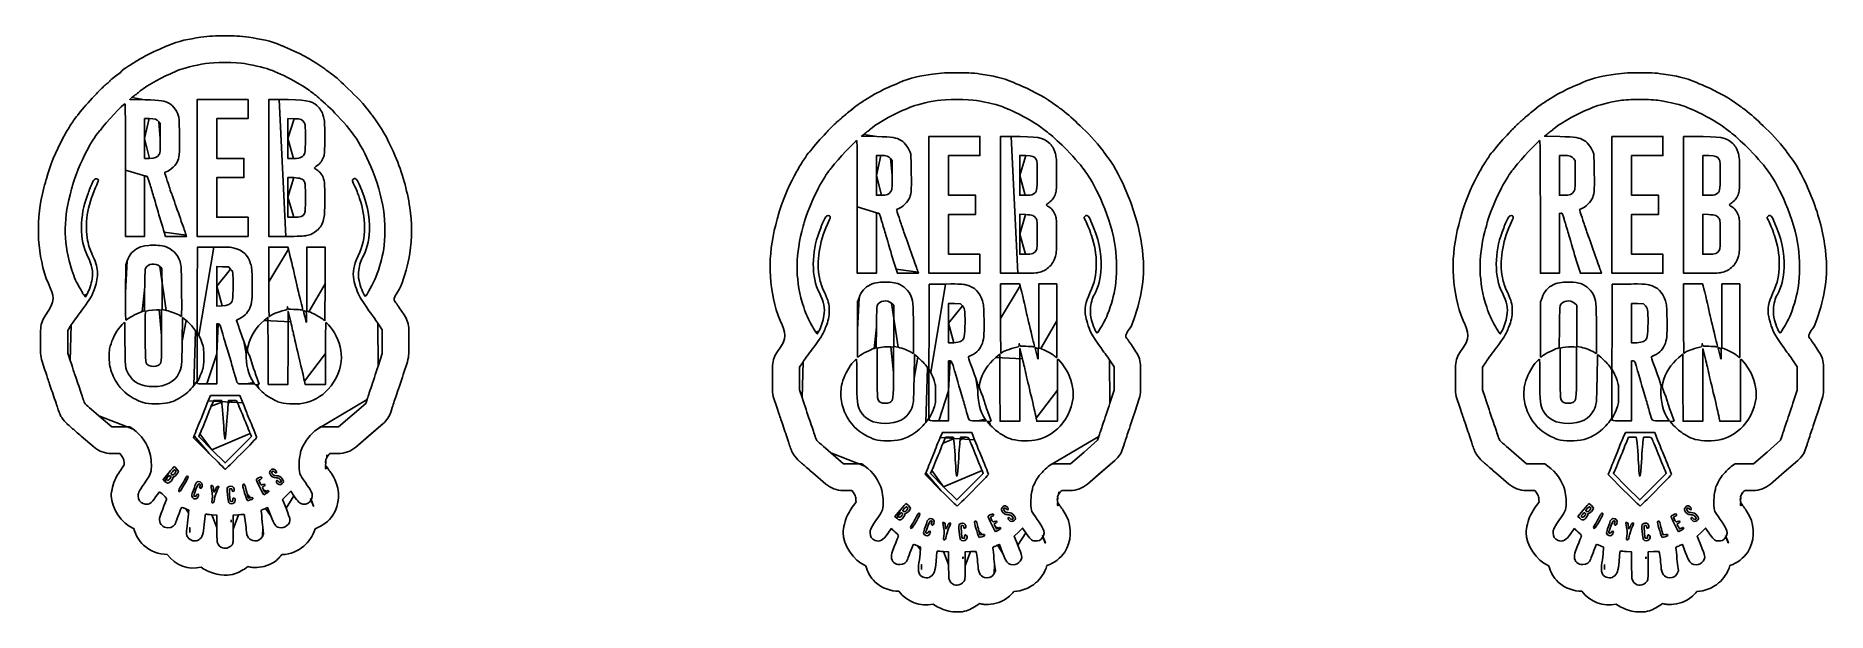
# Model space of a CAD drawing. Extents: x 17 to 183, y 228 to 282.
import ezdxf

# ---------------------------------------------------------------- set-up
doc = ezdxf.new("R2010")
doc.units = 0
doc.layers.add('Layer_1', color=7, linetype='CONTINUOUS')

msp = doc.modelspace()

# ---------------------------------------------------------------- linework, layer by layer
at = {"layer": 'Layer_1', "color": 7}
for points in [[(34.752592, 281.846891), (34.752423, 281.846869)], [(24.499817, 278.015107), (24.319982, 277.861204)], [(25.121998, 278.488942), (25.121998, 278.488942)], [(102.614869, 278.425841), (102.614699, 278.42582)], [(27.345065, 275.92425), (25.938481, 275.959308), (26.140001, 276.1318)], [(36.91031, 264.136146), (36.91031, 265.021755), (35.458897, 265.021755), (34.007484, 265.021755), (34.007484, 266.866771), (34.007484, 268.711789), (35.262095, 268.711789), (36.516707, 268.711789), (36.516707, 269.597397), (36.516707, 270.483005), (35.262095, 270.483005), (34.007484, 270.483005), (34.007484, 272.328022), (34.007484, 274.173039), (35.458897, 274.173039), (36.91031, 274.173039), (36.91031, 275.058647), (36.91031, 275.944255), (34.548688, 275.944255), (32.187067, 275.944255), (32.187067, 269.597397), (32.187067, 263.250538), (34.548688, 263.250538), (36.91031, 263.250538), (36.91031, 264.136146), (36.91031, 264.136146)], [(39.800837, 275.939905), (38.829129, 275.944259), (38.829129, 269.5974), (38.829129, 263.250542), (40.415842, 263.251404)], [(27.316222, 272.328023), (27.316222, 274.173039), (27.722126, 274.172781)], [(40.600344, 272.333204), (40.600344, 274.183403), (41.178449, 274.164885)], [(92.362093, 274.594058), (92.182258, 274.440155)], [(92.984274, 275.067893), (92.984274, 275.067893)], [(28.627171, 273.889266), (28.767635, 273.705672), (28.767635, 272.344011)], [(95.207341, 272.5032), (93.800757, 272.538258), (94.002277, 272.71075)], [(104.772586, 260.715096), (104.772586, 261.600705), (103.321173, 261.600705), (101.86976, 261.600705), (101.86976, 263.445722), (101.86976, 265.290739), (103.124372, 265.290739), (104.378983, 265.290739), (104.378983, 266.176347), (104.378983, 267.061955), (103.124372, 267.061955), (101.86976, 267.061955), (101.86976, 268.906972), (101.86976, 270.751989), (103.321173, 270.751989), (104.772586, 270.751989), (104.772586, 271.637597), (104.772586, 272.523205), (102.410965, 272.523205), (100.049343, 272.523205), (100.049343, 266.176347), (100.049343, 259.829488), (102.410965, 259.829488), (104.772586, 259.829488), (104.772586, 260.715096), (104.772586, 260.715096)], [(107.663113, 272.518855), (106.691405, 272.523209), (106.691405, 266.17635), (106.691405, 259.829492), (108.278119, 259.830354)], [(27.776351, 270.483042), (27.316222, 270.483042), (27.316222, 272.328059), (27.316222, 272.328023)], [(41.122551, 270.483005), (40.600344, 270.483005), (40.600344, 272.333204), (40.600344, 272.333204)], [(25.545004, 269.400595), (25.545004, 263.250538), (26.430613, 263.250538), (27.31622, 263.250538), (27.31622, 266.024628), (27.31622, 268.798718), (27.436309, 268.821675)], [(95.178498, 268.906973), (95.178498, 270.75199), (95.584402, 270.751731)], [(96.489447, 270.468216), (96.629911, 270.284622), (96.629911, 268.922961)], [(108.46262, 268.912154), (108.46262, 270.762353), (109.040726, 270.743836)], [(40.600344, 266.873739), (40.600344, 268.725723), (41.139234, 268.700181)], [(95.638627, 267.061992), (95.178498, 267.061992), (95.178498, 268.907009), (95.178498, 268.906973)], [(108.984827, 267.061955), (108.46262, 267.061955), (108.46262, 268.912154), (108.46262, 268.912154)], [(41.146414, 265.021755), (40.600344, 265.021755), (40.600344, 266.873739), (40.600344, 266.873739)], [(93.40728, 265.979545), (93.40728, 259.829488), (94.292889, 259.829488), (95.178497, 259.829488), (95.178497, 262.603578), (95.178497, 265.377668), (95.298585, 265.400625)], [(108.46262, 263.452689), (108.46262, 265.304674), (109.00151, 265.279131)], [(29.140242, 263.631842), (29.257629, 263.250538), (30.233658, 263.250538), (31.209688, 263.250538), (31.17551, 263.361239)], [(42.329444, 263.321543), (42.329444, 263.321532)], [(109.00869, 261.600705), (108.46262, 261.600705), (108.46262, 263.452689), (108.46262, 263.452689)], [(25.699928, 260.974915), (25.573171, 260.618314), (25.556652, 258.04759)], [(33.732823, 262.254951), (32.211667, 262.241928), (32.19907, 258.307159), (32.186473, 254.372391), (32.353985, 254.051321)], [(40.645458, 262.082028), (40.596553, 262.26653), (39.712841, 262.26653), (38.829129, 262.26653), (38.829129, 259.0439)], [(44.044376, 258.847097), (44.044376, 262.266529), (43.207969, 262.266529), (42.371561, 262.266529), (42.371561, 259.293717), (42.371561, 256.320904), (42.551454, 256.261535)], [(28.727275, 260.4658), (28.915237, 260.293678), (28.929178, 258.38185), (28.943121, 256.470023), (29.322783, 256.386688)], [(34.007484, 258.62347), (34.007484, 260.454818), (34.552328, 260.438165), (35.097173, 260.421511), (35.28547, 260.219531)], [(97.002519, 260.210792), (97.119905, 259.829488), (98.095934, 259.829488), (99.071964, 259.829488), (99.037786, 259.940189)], [(110.19172, 259.900493), (110.19172, 259.900482)], [(21.980131, 257.896212), (21.83037, 257.634133), (21.695069, 257.795952)], [(27.09482, 256.285157), (27.291622, 256.34213), (27.316222, 258.25882)], [(34.493393, 256.81552), (34.007484, 256.792122), (34.007484, 258.62347), (34.007484, 258.62347)], [(44.044376, 258.847097), (44.044376, 258.847097)], [(93.562204, 257.553865), (93.435447, 257.197264), (93.418928, 254.626541)], [(101.5951, 258.833901), (100.073944, 258.820878), (100.061346, 254.88611), (100.04875, 250.951341), (100.216261, 250.630271)], [(108.507734, 258.660978), (108.458829, 258.84548), (107.575118, 258.84548), (106.691406, 258.84548), (106.691406, 255.62285)], [(111.906653, 255.426047), (111.906653, 258.845479), (111.070245, 258.845479), (110.233837, 258.845479), (110.233837, 255.872667), (110.233837, 252.899855), (110.41373, 252.840485)], [(18.419948, 256.406307), (18.084525, 255.897449)], [(28.89056, 254.057736), (28.890646, 256.40244), (28.656945, 256.434576)], [(40.859152, 255.329264), (40.624945, 256.288674), (40.612305, 252.906142), (40.599667, 249.523611), (39.690164, 249.523611), (38.780661, 249.523611), (38.767995, 252.630794), (38.755328, 255.737976), (38.386324, 255.439646)], [(38.955911, 255.876586), (38.955909, 255.876586)], [(40.556048, 256.598073), (40.560954, 256.731478), (40.594575, 256.610989)], [(51.381254, 255.979296), (50.954736, 256.608213), (50.954563, 256.608385)], [(96.589552, 257.04475), (96.777513, 256.872628), (96.791455, 254.9608), (96.805397, 253.048973), (97.185059, 252.965638)], [(101.86976, 255.202421), (101.86976, 257.033768), (102.414604, 257.017115), (102.959449, 257.000461), (103.147746, 256.798481)], [(17.675182, 254.533028), (17.675182, 253.483992), (17.675182, 252.435123)], [(20.419916, 251.7295), (20.182155, 252.434774), (20.182155, 253.483722), (20.182155, 254.532669), (20.517687, 255.041668)], [(25.755038, 255.60345), (25.755038, 255.60345)], [(31.154371, 255.463231), (30.834054, 255.727518), (30.804404, 253.523474)], [(31.884326, 249.423103), (32.187067, 249.824871), (32.187067, 252.052028), (32.187067, 254.279185), (32.039271, 254.502317)], [(34.007484, 252.352637), (34.007484, 255.132462), (34.148234, 255.132462)], [(42.322361, 255.773287), (42.322361, 255.773287)], [(48.931353, 255.216701), (49.358022, 254.587532), (49.35703, 253.494685), (49.356039, 252.401837), (48.970247, 251.221027)], [(51.806597, 252.399775), (51.807606, 253.492591), (51.808615, 254.585576)], [(89.842407, 254.475162), (89.692646, 254.213083), (89.557345, 254.374902)], [(94.957097, 252.864107), (95.153898, 252.92108), (95.178498, 254.83777)], [(102.355669, 253.39447), (101.86976, 253.371072), (101.86976, 255.202421), (101.86976, 255.202421)], [(111.906653, 255.426047), (111.906653, 255.426047)], [(36.732343, 252.359782), (36.764659, 252.819535), (36.519499, 253.520895)], [(86.282224, 252.985257), (85.946801, 252.476399)], [(96.752836, 250.636686), (96.752923, 252.981391), (96.519221, 253.013526)], [(108.721428, 251.908214), (108.487221, 252.867624), (108.474582, 249.485093), (108.461943, 246.102561), (107.55244, 246.102561), (106.642937, 246.102561), (106.630271, 249.209744), (106.617604, 252.316926), (106.2486, 252.018596)], [(108.418324, 253.177023), (108.42323, 253.310428), (108.456851, 253.189939)], [(119.243531, 252.558246), (118.817012, 253.187163), (118.816839, 253.187335)], [(17.805006, 251.643379), (18.042766, 250.938015), (18.042938, 250.937843)], [(28.546244, 251.282601), (28.546233, 251.282603)], [(33.097275, 249.572812), (34.007484, 249.572812), (34.007484, 252.352637), (34.007484, 252.352637)], [(44.093576, 252.401837), (44.093576, 249.523611), (43.140891, 249.523611), (42.188205, 249.523611), (42.12856, 249.831114)], [(51.298243, 250.451564), (51.684013, 251.632277)], [(85.537458, 251.111978), (85.537458, 250.062942), (85.537458, 249.014073)], [(88.282193, 248.30845), (88.044431, 249.013724), (88.044431, 250.062672), (88.044431, 251.11162), (88.379963, 251.620618)], [(93.617314, 252.1824), (93.617314, 252.1824)], [(99.016647, 252.042182), (98.696331, 252.306468), (98.66668, 250.102424)], [(99.746603, 246.002053), (100.049343, 246.403821), (100.049343, 248.630978), (100.049343, 250.858135), (99.901547, 251.081268)], [(101.86976, 248.931587), (101.86976, 251.711413), (102.010511, 251.711413)], [(106.818187, 252.455536), (106.818185, 252.455536)], [(110.184637, 252.352237), (110.184637, 252.352237)], [(116.793629, 251.795651), (117.220298, 251.166482), (117.219307, 250.073635), (117.218315, 248.980787), (116.832523, 247.799977)], [(119.668873, 248.978725), (119.669882, 250.071541), (119.670891, 251.164526)], [(36.724757, 249.572812), (37.507417, 249.572812), (37.41209, 249.708113)], [(37.764965, 249.514281), (37.586411, 249.499011), (37.909302, 249.150809)], [(104.594619, 248.938733), (104.626936, 249.398486), (104.381775, 250.099845)], [(29.25964, 247.777315), (29.25964, 247.777315)], [(36.424936, 247.812764), (36.147703, 248.488138), (34.79189, 248.489268), (33.436076, 248.490397), (33.222405, 248.010693)], [(33.489546, 247.494093), (33.722285, 248.047598), (34.084057, 248.047598), (34.445829, 248.047598), (34.471498, 247.887697)], [(35.074913, 247.789296), (35.103442, 248.047598), (35.464408, 248.047598)], [(42.013302, 247.774011), (42.013302, 247.774013)], [(47.938733, 248.113882), (47.830219, 247.761963), (46.564915, 246.674769), (45.299614, 245.587574), (44.462237, 245.587574), (43.624861, 245.587574), (43.375265, 245.419488)], [(85.667282, 248.222329), (85.905042, 247.516966), (85.905215, 247.516793)], [(96.40852, 247.861551), (96.40851, 247.861554)], [(100.959551, 246.151762), (101.86976, 246.151762), (101.86976, 248.931587), (101.86976, 248.931587)], [(111.955853, 248.980787), (111.955853, 246.102561), (111.003167, 246.102561), (110.050481, 246.102561), (109.990836, 246.410064)], [(119.16052, 247.030514), (119.546289, 248.211227)], [(26.252163, 245.370583), (25.950712, 245.587575), (25.109791, 245.587575), (24.268869, 245.587575), (23.07422, 246.613531)], [(46.886726, 243.707742), (48.151968, 244.794833), (48.152141, 244.795006), (49.417551, 245.882266)], [(50.170904, 247.032333), (50.279175, 247.383752), (50.279348, 247.384269)], [(104.587033, 246.151762), (105.369693, 246.151762), (105.274366, 246.287063)], [(105.627241, 246.093231), (105.448687, 246.077961), (105.771578, 245.729759)], [(21.431006, 244.733373), (22.625695, 243.707405)], [(31.907779, 244.754801), (31.835995, 244.586238), (33.302735, 243.118886)], [(33.548846, 243.463185), (32.328091, 244.684672), (32.449327, 244.951622)], [(37.112338, 244.958573), (37.226476, 244.698574), (35.998038, 243.470136), (34.7696, 242.241697), (33.548846, 243.463185), (33.548846, 243.463185)], [(97.121917, 244.356265), (97.121917, 244.356265)], [(104.287212, 244.391714), (104.009979, 245.067088), (102.654166, 245.068218), (101.298352, 245.069347), (101.084681, 244.589643)], [(101.351822, 244.073044), (101.584561, 244.626548), (101.946333, 244.626548), (102.308105, 244.626548), (102.333775, 244.466647)], [(102.937189, 244.368246), (102.965718, 244.626548), (103.326684, 244.626548)], [(109.875578, 244.352961), (109.875578, 244.352963)], [(115.80101, 244.692832), (115.692495, 244.340913), (114.427192, 243.253719), (113.16189, 242.166525), (112.324513, 242.166525), (111.487137, 242.166525), (111.237541, 241.998438)], [(24.240673, 243.109135), (25.03006, 243.109135)], [(36.258097, 243.090335), (36.258097, 243.09034)], [(44.22709, 242.980658), (44.22709, 242.980658)], [(44.500378, 243.109135), (45.271412, 243.109135)], [(94.114439, 241.949533), (93.812988, 242.166525), (92.972067, 242.166525), (92.131146, 242.166525), (90.936496, 243.192481)], [(118.03318, 243.611283), (118.141451, 243.962702), (118.141624, 243.96322)], [(29.529487, 241.296612), (29.028354, 240.695683), (29.204775, 240.534005)], [(29.803104, 241.176398), (29.803104, 241.176398)], [(44.092719, 241.919834), (44.092719, 241.919834)], [(89.293283, 241.312323), (90.487972, 240.286355)], [(99.770055, 241.333751), (99.698271, 241.165188), (101.165012, 239.697836)], [(101.411122, 240.042135), (100.190367, 241.263622), (100.311603, 241.530572)], [(104.974614, 241.537523), (105.088753, 241.277524), (103.860315, 240.049086), (102.631876, 238.820647), (101.411122, 240.042135), (101.411122, 240.042135)], [(114.749002, 240.286692), (116.014244, 241.373784), (116.014417, 241.373956), (117.279827, 242.461216)], [(29.349544, 240.696532), (29.349544, 240.696532)], [(29.662861, 240.446091), (29.662861, 240.446091)], [(31.019962, 240.273892), (31.019962, 240.273892)], [(37.144013, 239.019133), (36.934911, 238.988322), (36.8264, 239.372822)], [(38.620785, 239.625859), (38.455826, 239.547196), (38.347274, 239.735808)], [(38.621497, 239.427122), (38.621497, 239.427119)], [(40.077112, 240.326698), (40.077105, 240.326698)], [(41.163703, 239.182841), (40.87655, 239.619157), (40.4899, 239.240728), (40.10325, 238.862298), (40.427804, 238.038024)], [(92.102949, 239.688085), (92.892336, 239.688085)], [(104.120373, 239.669285), (104.120373, 239.66929)], [(112.089366, 239.559608), (112.089366, 239.559608)], [(112.362654, 239.688085), (113.133688, 239.688085)], [(31.395593, 237.607074), (31.401826, 237.867649), (31.128837, 237.988378)], [(32.200207, 238.982415), (32.200208, 238.982415)], [(33.780413, 238.876965), (33.780413, 238.876966)], [(35.631099, 238.551911), (35.631099, 238.551911)], [(37.11027, 238.812384), (37.11027, 238.812384)], [(39.021502, 237.325415), (38.715332, 238.103993), (38.538529, 238.027962)], [(42.70607, 238.946332), (42.706071, 238.94633)], [(42.706071, 238.94633), (42.983737, 238.240966), (42.976495, 238.233897)], [(97.391763, 237.875562), (96.890631, 237.274633), (97.067052, 237.112955)], [(97.66538, 237.755349), (97.665381, 237.755349)], [(111.954995, 238.498784), (111.954995, 238.498784)], [(31.501924, 235.777666), (31.501587, 236.242577)], [(34.008657, 236.244528), (34.007485, 237.405777), (33.541838, 237.438508)], [(35.346315, 236.958717), (35.346315, 236.958717)], [(36.030882, 237.438156), (35.530126, 237.405339), (35.534351, 236.108421)], [(38.270362, 236.291611), (38.353029, 235.660419), (38.234376, 235.424417)], [(97.21182, 237.275482), (97.21182, 237.275482)], [(97.525137, 237.025041), (97.525137, 237.025041)], [(98.882238, 236.852842), (98.882238, 236.852842)], [(105.006289, 235.598083), (104.797187, 235.567273), (104.688676, 235.951772)], [(106.483061, 236.204809), (106.318103, 236.126146), (106.20955, 236.314759)], [(106.483773, 236.006072), (106.483773, 236.00607)], [(107.939388, 236.905648), (107.939381, 236.905648)], [(109.025979, 235.761791), (108.738826, 236.198107), (108.352176, 235.819678), (107.965526, 235.441248), (108.29008, 234.616974)], [(34.522247, 234.373007), (34.522241, 234.373008)], [(99.257869, 234.186025), (99.264102, 234.446599), (98.991113, 234.567328)], [(100.062483, 235.561365), (100.062484, 235.561365)], [(101.642689, 235.455916), (101.642689, 235.455916)], [(103.493375, 235.130861), (103.493375, 235.130861)], [(104.972546, 235.391334), (104.972546, 235.391334)], [(106.883779, 233.904365), (106.577608, 234.682943), (106.400805, 234.606912)], [(110.568346, 235.525282), (110.568347, 235.52528)], [(110.568347, 235.52528), (110.846014, 234.819917), (110.838772, 234.812847)], [(99.3642, 232.356616), (99.363864, 232.821527)], [(101.870934, 232.823478), (101.869761, 233.984727), (101.404115, 234.017459)], [(103.208591, 233.537667), (103.208591, 233.537667)], [(103.893158, 234.017106), (103.392402, 233.984289), (103.396627, 232.687371)], [(106.132638, 232.870562), (106.215305, 232.239369), (106.096653, 232.003367)], [(102.384523, 230.951957), (102.384517, 230.951958)]]:
    msp.add_lwpolyline(points, close=True, dxfattribs=at)
for points in [[(165.951628, 278.425699), (165.951075, 278.425699), (165.951075, 278.425699)], [(165.980291, 275.946884), (165.980291, 275.946884)], [(155.698472, 274.594201), (155.518776, 274.440412)], [(157.338889, 272.710699), (157.137145, 272.538168), (158.543845, 272.503442)], [(163.38572, 272.523285), (165.747677, 272.523285), (168.109084, 272.523285), (168.109084, 271.637482), (168.109084, 270.752231), (166.657734, 270.752231), (165.206384, 270.752231), (165.206384, 268.906762), (165.206384, 267.061844), (166.460952, 267.061844), (167.715517, 267.061844), (167.715517, 266.176592), (167.715517, 265.29079), (166.460952, 265.29079), (165.206384, 265.29079), (165.206384, 263.445872), (165.206384, 261.600954), (166.657734, 261.600954), (168.109084, 261.600954), (168.109084, 260.715152), (168.109084, 259.829349), (165.747677, 259.829349), (163.38572, 259.829349), (163.38572, 266.176592), (163.38572, 272.523285), (163.38572, 272.523285)], [(170.027865, 272.523285), (170.999658, 272.518876)], [(171.614812, 259.830453), (170.027865, 259.829349), (170.027865, 266.176592), (170.027865, 272.523285), (170.027865, 272.523285)], [(158.515183, 270.752231), (158.515183, 268.906762), (158.515183, 267.061844), (158.974897, 267.061844)], [(158.920877, 270.75168), (158.515183, 270.752231), (158.515183, 270.752231)], [(159.966533, 268.922747), (159.966533, 270.2848), (159.825972, 270.468355)], [(171.79892, 270.762153), (171.79892, 268.912274), (171.79892, 267.061844), (172.321471, 267.061844)], [(172.377145, 270.743963), (171.79892, 270.762153), (171.79892, 270.762153)], [(158.635347, 265.400481), (158.515183, 265.377881), (158.515183, 262.603616), (158.515183, 259.829349), (157.62938, 259.829349), (156.744128, 259.829349), (156.744128, 265.97981)], [(171.79892, 265.30457), (171.79892, 263.452487), (171.79892, 261.600954), (172.345175, 261.600954)], [(172.338007, 265.279216), (171.79892, 265.30457), (171.79892, 265.30457)], [(162.374241, 259.940144), (162.408416, 259.829349), (161.432765, 259.829349), (160.456564, 259.829349), (160.339154, 260.21079)], [(156.755702, 254.626427), (156.77224, 257.197297), (156.89902, 257.553933)], [(159.219635, 259.015756), (159.219635, 259.015756)], [(163.552739, 250.630118), (163.38517, 250.951476), (163.397847, 254.886049), (163.410525, 258.820625), (164.93188, 258.833853)], [(165.769727, 258.838264), (165.769727, 258.838264)], [(170.027865, 258.84543), (170.911464, 258.84543), (171.795612, 258.84543), (171.844118, 258.660772)], [(170.027865, 255.623025), (170.027865, 258.84543), (170.027865, 258.84543)], [(173.570525, 258.84543), (174.406718, 258.84543), (175.243465, 258.84543), (175.243465, 255.426242)], [(173.750221, 252.840491), (173.570525, 252.90002), (173.570525, 255.872726), (173.570525, 258.84543), (173.570525, 258.84543)], [(160.521605, 252.965617), (160.141818, 253.04885), (160.128037, 254.961016), (160.114257, 256.872631), (159.926294, 257.044609)], [(165.206384, 257.033585), (165.206384, 255.202449), (165.206384, 253.371312), (165.692006, 253.394463)], [(166.484102, 256.798215), (166.296137, 257.000512), (165.750985, 257.017047), (165.206384, 257.033585), (165.206384, 257.033585)], [(152.893889, 254.375075), (153.029488, 254.213017), (153.178868, 254.475396)], [(158.515183, 254.837544), (158.490378, 252.920967), (158.293593, 252.864192)], [(149.618567, 252.98546), (149.283428, 252.476137)], [(159.60769, 253.019084), (159.60769, 253.019084)], [(159.855738, 253.013573), (160.089452, 252.981602), (160.089452, 250.636731)], [(169.585239, 252.018629), (169.954002, 252.316836), (169.96668, 249.209635), (169.979357, 246.102436), (170.888863, 246.102436), (171.798369, 246.102436), (171.811047, 249.485242), (171.823724, 252.8675), (171.823724, 252.8675)], [(171.793408, 253.189961), (171.759784, 253.310676), (171.754823, 253.177284)], [(171.823724, 252.8675), (172.057991, 251.908385)], [(173.247513, 252.929786), (173.247513, 252.929786)], [(182.580139, 252.558269), (182.154048, 253.187204), (182.153498, 253.187204)], [(148.873876, 251.11188), (148.873876, 250.062917), (148.873876, 249.013953)], [(151.716492, 251.620651), (151.380802, 251.11188), (151.380802, 250.062917), (151.380802, 249.013953), (151.618927, 248.308398)], [(162.003272, 250.102603), (162.033037, 252.306363), (162.033037, 252.306363)], [(162.033037, 252.306363), (162.353295, 252.04233)], [(163.237994, 251.081011), (163.38572, 250.85832), (163.38572, 248.630859), (163.38572, 246.403951), (163.083105, 246.002114)], [(165.346944, 251.711602), (165.206384, 251.711602), (165.206384, 248.931824), (165.206384, 246.152045), (164.296327, 246.152045)], [(173.520916, 252.352114), (173.521466, 252.352114)], [(180.169123, 247.800177), (180.554974, 248.980882), (180.556075, 250.07339), (180.557178, 251.166451), (180.130537, 251.795386)], [(183.005676, 248.978675), (183.00678, 250.071736), (183.007881, 251.164797)], [(167.718272, 250.099848), (167.963562, 249.398701), (167.931042, 248.938989)], [(149.003964, 248.22241), (149.241535, 247.516855)], [(173.327438, 246.410013), (173.38697, 246.102436), (174.33947, 246.102436), (175.29252, 246.102436), (175.29252, 248.980882)], [(182.496906, 247.030682), (182.882757, 248.211384)], [(168.610689, 246.287091), (168.706049, 246.151492), (167.923326, 246.151492)], [(169.107886, 245.729812), (168.785424, 246.078182), (168.96402, 246.093063)], [(164.421453, 244.5899), (164.634774, 245.069457), (164.634774, 245.069457)], [(164.634774, 245.069457), (165.990764, 245.068354), (167.346754, 245.067253), (167.624015, 244.391464)], [(165.670507, 244.466427), (165.644601, 244.626281), (165.283004, 244.626281), (164.920854, 244.626281), (164.688243, 244.07286)], [(166.302202, 244.626831), (166.273536, 244.368313)], [(166.663246, 244.626831), (166.302202, 244.626831), (166.302202, 244.626831)], [(174.573737, 241.998637), (174.823436, 242.166757), (175.660733, 242.166757), (176.49803, 242.166757), (177.763619, 243.253755), (179.02866, 244.340751), (179.137248, 244.692978)], [(154.27303, 243.192569), (155.467513, 242.166757), (156.308668, 242.166757), (157.149823, 242.166757), (157.450784, 241.949578)], [(181.369671, 243.611492), (181.478259, 243.962618), (181.478259, 243.963169)], [(152.629856, 241.312374), (153.824342, 240.286564)], [(164.501381, 239.697865), (163.034596, 241.165201), (163.106806, 241.333871)], [(163.648099, 241.530656), (163.526831, 241.263868), (164.747773, 240.042374), (165.968164, 238.820882), (167.196824, 240.048989), (168.425481, 241.277647), (168.311381, 241.537271)], [(178.08553, 240.286564), (179.350568, 241.37356), (179.351119, 241.37411), (180.61616, 242.461106)], [(155.439401, 239.687942), (156.228742, 239.687942)], [(175.699318, 239.687942), (176.470468, 239.687942)], [(160.403647, 237.113215), (160.227258, 237.274722), (160.728313, 237.875548)], [(160.8132, 237.624192), (160.8132, 237.624192)], [(161.249761, 238.476371), (161.249761, 238.476371)], [(161.288346, 238.169897), (161.288346, 238.169897)], [(162.471255, 237.580095), (162.471255, 237.580095)], [(170.477104, 238.259743), (170.477104, 238.259743)], [(175.29142, 238.498971), (175.29142, 238.498971)], [(163.485491, 237.098884), (163.485491, 237.098884)], [(164.695409, 236.732325), (164.695409, 236.732325)], [(166.499534, 236.660118), (166.499534, 236.660118)], [(167.706147, 236.853043), (167.706147, 236.853043)], [(168.025298, 235.951806), (168.133889, 235.567058), (168.342798, 235.597924)], [(169.305221, 237.517258), (169.305221, 237.517258)], [(169.546103, 236.314506), (169.654691, 236.12599), (169.819506, 236.204812)], [(171.626389, 234.616762), (171.301723, 235.441381), (171.688675, 235.819514), (172.075077, 236.1982), (172.362261, 235.761636)], [(162.327937, 234.567153), (162.60079, 234.446438), (162.594174, 234.186263)], [(169.737374, 234.606842), (169.913763, 234.682909), (170.220239, 233.904591)], [(173.905113, 235.525165), (174.182374, 234.820159), (174.175208, 234.812994)], [(173.905113, 235.525165), (173.905113, 235.525165)], [(162.700561, 232.35623), (162.700561, 232.821453), (162.700561, 232.821453)], [(164.740607, 234.01759), (165.206384, 233.984519), (165.207487, 232.82366)], [(166.545285, 233.537482), (166.545285, 233.537482)], [(166.733251, 232.687508), (166.72884, 233.984519), (167.229344, 234.01704)], [(169.433105, 232.003452), (169.551615, 232.23937), (169.468933, 232.870512)]]:
    msp.add_lwpolyline(points, dxfattribs=at)
for points in [[(29.399474, 280.914523), (29.384016, 280.9076), (28.976326, 280.732548), (28.653698, 280.597623)], [(32.519642, 281.721086), (31.396283, 281.536537), (30.50483, 281.409374), (29.399474, 280.914523)], [(34.752423, 281.846869), (33.95661, 281.846611), (33.2714, 281.844585), (32.519642, 281.721086)], [(36.979143, 281.719592), (36.21208, 281.850437), (35.548784, 281.847131), (34.752592, 281.846891)], [(40.042734, 280.932394), (38.933104, 281.433634), (38.12973, 281.523323), (36.979143, 281.719592)], [(40.85098, 280.586363), (40.464326, 280.750336), (39.985729, 280.958144), (40.042734, 280.932394)], [(26.657497, 279.562732), (26.333046, 279.370931), (26.029138, 279.181406), (25.75142, 278.991402)], [(28.653698, 280.597623), (27.985727, 280.318274), (27.3064, 279.946333), (26.657497, 279.562732)], [(30.440449, 278.651737), (30.847791, 278.834097), (31.982976, 279.115963), (32.949673, 279.274775)], [(32.949673, 279.274775), (33.701612, 279.398307), (35.868923, 279.398959), (36.590506, 279.27587)], [(36.590506, 279.27587), (37.619676, 279.100313), (38.679691, 278.840556), (39.050529, 278.673042)], [(44.026883, 278.775555), (43.087774, 279.483751), (41.926449, 280.130277), (40.85098, 280.586363)], [(23.925288, 277.497325), (23.864856, 277.451416), (23.793339, 277.399565), (23.751347, 277.363964)], [(24.065721, 277.62496), (24.043523, 277.60466), (24.003334, 277.5692), (23.925288, 277.497325)], [(24.319982, 277.861204), (24.158037, 277.775745), (24.110387, 277.687434), (24.065721, 277.62496)], [(25.00615, 278.400709), (24.8209, 278.271603), (24.672445, 278.162872), (24.499817, 278.015107)], [(25.75142, 278.991402), (25.516282, 278.83053), (25.36005, 278.788002), (25.00615, 278.400709)], [(25.121998, 278.488942), (25.075166, 278.457844), (25.053268, 278.433866), (25.013053, 278.405929)], [(25.013053, 278.405929), (25.077568, 278.467281), (25.095544, 278.469149), (25.105328, 278.476818)], [(25.105328, 278.476818), (25.121245, 278.489297), (25.111708, 278.482112), (25.121998, 278.488942)], [(26.750415, 276.603195), (27.00042, 276.908302), (28.728898, 277.930156), (29.638285, 278.310466)], [(29.638285, 278.310466), (29.971234, 278.449707), (30.332208, 278.603279), (30.440449, 278.651737)], [(39.050529, 278.673042), (39.131709, 278.63637), (39.519163, 278.470223), (39.911536, 278.303824)], [(39.911536, 278.303824), (40.644308, 277.99307), (41.991083, 277.227152), (42.562652, 276.796124)], [(44.496676, 278.428345), (44.427811, 278.477581), (44.18277, 278.657998), (44.026883, 278.775555)], [(46.205949, 276.932416), (45.568371, 277.536291), (45.148293, 277.962455), (44.496676, 278.428345)], [(97.26175, 277.493473), (97.246293, 277.48655), (96.838602, 277.311498), (96.515974, 277.176573)], [(100.381918, 278.300036), (99.25856, 278.115488), (98.367107, 277.988324), (97.26175, 277.493473)], [(102.614699, 278.42582), (101.818886, 278.425561), (101.133676, 278.423535), (100.381918, 278.300036)], [(104.841419, 278.298543), (104.074356, 278.429387), (103.411061, 278.426081), (102.614869, 278.425841)], [(107.90501, 277.511344), (106.79538, 278.012585), (105.992006, 278.102274), (104.841419, 278.298543)], [(108.713256, 277.165313), (108.326602, 277.329287), (107.848005, 277.537094), (107.90501, 277.511344)], [(160.598225, 277.493594), (160.58276, 277.486671), (160.175059, 277.31157), (159.852431, 277.176645)], [(163.718655, 278.300022), (162.595298, 278.115473), (161.703583, 277.988445), (160.598225, 277.493594)], [(165.951075, 278.425699), (165.155265, 278.42544), (164.470413, 278.423519), (163.718655, 278.300022)], [(168.177986, 278.298368), (167.410923, 278.429212), (166.747819, 278.425938), (165.951628, 278.425699)], [(171.241641, 277.511232), (170.132011, 278.012473), (169.328575, 278.102099), (168.177986, 278.298368)], [(172.050273, 277.165621), (171.66362, 277.329594), (171.184635, 277.536983), (171.241641, 277.511232)], [(22.653984, 276.27721), (22.122398, 275.711825), (21.605578, 275.151544), (21.193416, 274.598415)], [(23.399928, 277.041339), (23.17235, 276.820438), (22.919777, 276.559902), (22.653984, 276.27721)], [(23.751347, 277.363964), (23.615497, 277.248793), (23.513716, 277.15179), (23.399928, 277.041339)], [(26.140001, 276.1318), (26.250836, 276.226672), (26.422451, 276.358037), (26.521367, 276.423722)], [(26.521367, 276.423722), (26.620284, 276.489408), (26.723355, 276.570171), (26.750415, 276.603195)], [(29.608156, 275.573655), (29.142443, 275.842441), (28.857727, 275.886549), (27.345065, 275.92425)], [(43.285448, 275.391128), (42.789068, 275.844791), (42.254879, 275.928918), (39.800837, 275.939905)], [(42.562652, 276.796124), (42.735404, 276.665849), (42.969645, 276.492839), (43.083189, 276.411659)], [(43.083189, 276.411659), (43.303434, 276.254189), (43.934006, 275.696477), (44.529515, 275.132447)], [(48.326922, 274.598437), (47.648852, 275.522483), (46.888862, 276.285602), (46.205949, 276.932416)], [(94.519774, 276.141682), (94.195322, 275.949881), (93.891414, 275.760356), (93.613696, 275.570352)], [(96.515974, 277.176573), (95.848003, 276.897224), (95.168676, 276.525283), (94.519774, 276.141682)], [(98.302725, 275.230687), (98.710067, 275.413047), (99.845252, 275.694913), (100.811949, 275.853725)], [(100.811949, 275.853725), (101.563888, 275.977257), (103.731199, 275.977909), (104.452782, 275.85482)], [(104.452782, 275.85482), (105.481952, 275.679263), (106.541967, 275.419506), (106.912805, 275.251992)], [(111.889159, 275.354505), (110.95005, 276.062701), (109.788725, 276.709227), (108.713256, 277.165313)], [(157.856479, 276.141463), (157.532028, 275.949662), (157.228001, 275.760407), (156.950283, 275.570404)], [(159.852431, 277.176645), (159.184461, 276.897296), (158.505381, 276.525064), (157.856479, 276.141463)], [(164.148603, 275.853728), (163.181908, 275.694916), (162.046813, 275.413215), (161.63947, 275.230855)], [(165.980291, 275.946884), (165.254274, 275.946665), (164.524571, 275.915494), (164.148603, 275.853728)], [(167.78938, 275.854831), (167.428587, 275.916372), (166.70631, 275.947103), (165.980291, 275.946884)], [(170.249452, 275.251801), (169.878615, 275.419316), (168.818552, 275.679274), (167.78938, 275.854831)], [(175.225826, 275.354327), (174.286717, 276.062523), (173.125742, 276.709534), (172.050273, 277.165621)], [(21.20183, 274.593872), (20.848054, 274.240096), (20.837751, 274.163889), (20.726649, 274.002168)], [(21.193416, 274.598415), (21.168766, 274.565334), (20.953858, 274.345892), (21.20183, 274.593872)], [(23.209219, 273.116977), (23.696284, 273.770628), (25.369895, 275.550652), (25.497407, 275.550652)], [(25.497407, 275.550652), (25.527816, 275.550652), (25.545004, 273.329771), (25.545004, 269.400595)], [(27.722126, 274.172781), (28.26841, 274.172436), (28.455369, 274.113845), (28.627171, 273.889266)], [(30.496071, 274.29604), (30.376323, 274.793868), (29.985905, 275.355638), (29.608156, 275.573655)], [(30.551139, 272.549424), (30.540379, 273.428882), (30.515598, 274.21486), (30.496071, 274.29604)], [(41.178449, 274.164885), (41.819508, 274.144351), (41.9446, 274.096833), (42.124692, 273.805438)], [(43.907833, 274.339876), (43.769912, 274.834586), (43.623137, 275.0825), (43.285448, 275.391128)], [(44.017924, 272.451023), (44.016208, 273.843393), (44.008264, 273.979642), (43.907833, 274.339876)], [(44.529515, 275.132447), (44.966047, 274.71899), (46.115891, 273.459982), (46.356796, 273.131687)], [(48.794863, 273.964468), (48.630463, 274.186609), (48.415276, 274.47803), (48.326922, 274.598437)], [(91.927997, 274.20391), (91.9058, 274.183611), (91.86561, 274.14815), (91.787565, 274.076276)], [(92.182258, 274.440155), (92.020314, 274.354695), (91.972663, 274.266384), (91.927997, 274.20391)], [(92.868426, 274.979659), (92.683176, 274.850553), (92.534721, 274.741822), (92.362093, 274.594058)], [(93.613696, 275.570352), (93.378558, 275.40948), (93.222326, 275.366952), (92.868426, 274.979659)], [(92.984274, 275.067893), (92.937442, 275.036794), (92.915545, 275.012816), (92.875329, 274.984879)], [(92.875329, 274.984879), (92.939844, 275.046232), (92.95782, 275.048099), (92.967604, 275.055768)], [(92.967604, 275.055768), (92.983521, 275.068247), (92.973984, 275.061062), (92.984274, 275.067893)], [(94.612691, 273.182146), (94.862696, 273.487252), (96.591174, 274.509106), (97.500561, 274.889416)], [(97.500561, 274.889416), (97.83351, 275.028657), (98.194484, 275.182229), (98.302725, 275.230687)], [(106.912805, 275.251992), (106.993985, 275.21532), (107.381439, 275.049173), (107.773813, 274.882774)], [(107.773813, 274.882774), (108.506584, 274.57202), (109.853359, 273.806102), (110.424928, 273.375074)], [(112.358952, 275.007295), (112.290087, 275.056531), (112.045046, 275.236948), (111.889159, 275.354505)], [(114.068225, 273.511366), (113.430647, 274.115241), (113.010569, 274.541405), (112.358952, 275.007295)], [(155.264666, 274.203941), (155.242455, 274.183641), (155.202151, 274.147934), (155.124105, 274.076059)], [(155.518776, 274.440412), (155.356831, 274.354953), (155.309333, 274.266414), (155.264666, 274.203941)], [(156.205039, 274.979501), (156.019788, 274.850395), (155.871099, 274.741966), (155.698472, 274.594201)], [(156.950283, 275.570404), (156.715147, 275.409532), (156.55894, 275.366794), (156.205039, 274.979501)], [(160.836901, 274.889653), (159.927513, 274.509343), (158.199088, 273.487095), (157.949084, 273.181988)], [(161.63947, 275.230855), (161.531229, 275.182397), (161.16985, 275.028894), (160.836901, 274.889653)], [(171.110453, 274.882487), (170.718076, 275.048886), (170.330633, 275.21513), (170.249452, 275.251801)], [(173.761245, 273.374913), (173.189677, 273.805942), (171.843226, 274.571732), (171.110453, 274.882487)], [(175.696011, 275.007613), (175.627146, 275.056849), (175.381714, 275.236771), (175.225826, 275.354327)], [(177.404779, 273.511615), (176.767199, 274.11549), (176.347628, 274.541722), (175.696011, 275.007613)], [(20.390216, 273.484722), (20.160553, 273.116001), (19.922423, 272.710133), (19.719372, 272.322699)], [(20.726649, 274.002168), (20.615546, 273.840447), (20.505047, 273.669083), (20.390216, 273.484722)], [(21.943083, 271.171812), (22.260372, 271.777216), (22.824077, 272.682124), (22.982793, 272.840839)], [(22.982793, 272.840839), (23.027388, 272.885434), (23.12928, 273.009697), (23.209219, 273.116977)], [(30.325051, 270.121905), (30.546923, 270.539749), (30.572383, 270.813104), (30.551139, 272.549424)], [(42.124692, 273.805438), (42.217628, 273.655063), (42.223959, 273.562693), (42.223959, 272.357155)], [(43.925895, 270.655206), (44.009965, 270.919558), (44.019582, 271.107234), (44.017924, 272.451023)], [(46.356796, 273.131687), (46.451507, 273.002618), (46.664707, 272.713643), (46.830575, 272.489518)], [(46.830575, 272.489518), (47.228061, 271.952423), (47.841913, 270.795556), (48.290945, 269.737295)], [(50.544548, 270.705888), (50.03194, 271.913981), (49.478888, 273.040194), (48.794863, 273.964468)], [(90.51626, 272.85616), (89.984674, 272.290775), (89.467854, 271.730495), (89.055692, 271.177365)], [(91.262204, 273.620289), (91.034626, 273.399388), (90.782053, 273.138852), (90.51626, 272.85616)], [(91.613623, 273.942914), (91.477773, 273.827743), (91.375993, 273.73074), (91.262204, 273.620289)], [(91.787565, 274.076276), (91.727132, 274.030366), (91.655616, 273.978515), (91.613623, 273.942914)], [(94.002277, 272.71075), (94.113112, 272.805622), (94.284727, 272.936987), (94.383643, 273.002673)], [(94.383643, 273.002673), (94.48256, 273.068358), (94.585631, 273.149121), (94.612691, 273.182146)], [(97.470432, 272.152605), (97.004719, 272.421391), (96.720003, 272.465499), (95.207341, 272.5032)], [(111.147724, 271.970078), (110.651344, 272.423741), (110.117155, 272.507868), (107.663113, 272.518855)], [(110.424928, 273.375074), (110.59768, 273.244799), (110.831921, 273.07179), (110.945465, 272.990609)], [(110.945465, 272.990609), (111.16571, 272.833139), (111.796282, 272.275427), (112.391791, 271.711398)], [(116.189198, 271.177387), (115.511128, 272.101434), (114.751139, 272.864552), (114.068225, 273.511366)], [(153.853004, 272.85622), (153.321419, 272.290835), (152.804447, 271.730347), (152.392284, 271.177218)], [(154.598799, 273.620204), (154.371221, 273.399303), (154.118798, 273.138912), (153.853004, 272.85622)], [(154.949923, 273.942665), (154.814072, 273.827494), (154.712585, 273.730655), (154.598799, 273.620204)], [(155.124105, 274.076059), (155.063673, 274.03015), (154.991915, 273.978265), (154.949923, 273.942665)], [(157.720329, 273.002843), (157.621413, 272.937157), (157.449726, 272.80557), (157.338889, 272.710699)], [(157.949084, 273.181988), (157.922025, 273.148963), (157.819245, 273.068528), (157.720329, 273.002843)], [(158.543845, 272.503442), (160.056505, 272.46574), (160.341423, 272.421104), (160.807135, 272.152318)], [(170.999658, 272.518876), (173.453702, 272.507889), (173.988058, 272.423529), (174.484439, 271.969865)], [(174.282145, 272.990716), (174.168602, 273.071897), (173.933996, 273.244639), (173.761245, 273.374913)], [(175.728534, 271.711345), (175.133025, 272.275374), (174.502391, 272.833246), (174.282145, 272.990716)], [(179.525854, 271.177218), (178.847784, 272.101265), (178.087692, 272.8648), (177.404779, 273.511615)], [(19.719372, 272.322699), (19.104872, 271.150196), (18.513492, 269.789138), (18.202225, 268.603755)], [(20.627841, 267.973782), (20.822296, 268.714317), (21.431645, 270.195958), (21.943083, 271.171812)], [(28.664711, 270.843397), (28.448221, 270.551127), (28.280375, 270.483042), (27.776351, 270.483042)], [(28.767635, 272.344011), (28.767635, 271.039482), (28.763316, 270.976519), (28.664711, 270.843397)], [(42.223959, 272.357155), (42.223959, 270.887907), (42.204334, 270.797504), (41.841036, 270.59332)], [(89.064106, 271.172822), (88.71033, 270.819046), (88.700027, 270.742839), (88.588925, 270.581118)], [(89.055692, 271.177365), (89.031043, 271.144284), (88.816134, 270.924842), (89.064106, 271.172822)], [(91.071495, 269.695927), (91.558561, 270.349579), (93.232171, 272.129602), (93.359683, 272.129602)], [(93.359683, 272.129602), (93.390092, 272.129602), (93.40728, 269.908721), (93.40728, 265.979545)], [(98.358347, 270.874991), (98.238599, 271.372819), (97.848181, 271.934588), (97.470432, 272.152605)], [(98.413415, 269.128374), (98.402655, 270.007832), (98.377875, 270.79381), (98.358347, 270.874991)], [(111.770109, 270.918826), (111.632188, 271.413536), (111.485413, 271.66145), (111.147724, 271.970078)], [(111.8802, 269.029973), (111.878484, 270.422343), (111.870541, 270.558592), (111.770109, 270.918826)], [(112.391791, 271.711398), (112.828323, 271.29794), (113.978167, 270.038933), (114.219072, 269.710637)], [(116.657139, 270.543418), (116.492739, 270.76556), (116.277553, 271.05698), (116.189198, 271.177387)], [(152.40055, 271.172808), (152.046773, 270.819032), (152.036503, 270.743075), (151.925404, 270.581354)], [(152.392284, 271.177218), (152.367646, 271.144137), (152.152584, 270.924829), (152.40055, 271.172808)], [(156.696173, 272.129718), (156.568659, 272.129718), (154.895144, 270.349754), (154.408076, 269.696102)], [(156.744128, 265.97981), (156.744128, 269.908985), (156.72658, 272.129718), (156.696173, 272.129718)], [(160.807135, 272.152318), (161.184884, 271.934301), (161.575394, 271.37298), (161.695144, 270.875152)], [(161.695144, 270.875152), (161.714671, 270.793971), (161.739512, 270.007809), (161.750265, 269.128351)], [(174.484439, 271.969865), (174.822127, 271.661238), (174.96884, 271.413408), (175.106762, 270.918698)], [(175.106762, 270.918698), (175.207202, 270.558464), (175.215313, 270.422604), (175.217006, 269.030234)], [(177.555813, 269.710434), (177.314908, 270.038729), (176.165067, 271.297888), (175.728534, 271.711345)], [(179.993838, 270.54332), (179.829437, 270.765462), (179.614209, 271.056811), (179.525854, 271.177218)], [(29.33636, 268.650288), (29.181248, 269.088381), (29.155792, 269.203793), (29.214272, 269.203793)], [(29.214272, 269.203793), (29.471253, 269.203793), (30.124045, 269.743357), (30.325051, 270.121905)], [(41.841036, 270.59332), (41.671955, 270.498291), (41.572395, 270.483005), (41.122551, 270.483005)], [(43.277119, 269.430521), (43.157906, 269.500386), (43.061404, 269.572048), (43.062671, 269.589772)], [(43.062671, 269.589772), (43.063939, 269.607496), (43.169105, 269.696247), (43.296374, 269.786995)], [(43.914548, 268.598956), (43.786757, 268.972288), (43.564681, 269.261999), (43.277119, 269.430521)], [(43.296374, 269.786995), (43.601535, 270.004591), (43.810746, 270.293127), (43.925895, 270.655206)], [(48.290945, 269.737295), (48.881963, 268.344411), (49.264968, 267.010394), (49.489426, 265.562959)], [(51.910653, 265.943127), (51.65612, 267.5845), (51.207493, 269.143487), (50.544548, 270.705888)], [(88.252492, 270.063672), (88.02283, 269.694951), (87.784699, 269.289084), (87.581648, 268.901649)], [(88.588925, 270.581118), (88.477822, 270.419397), (88.367324, 270.248033), (88.252492, 270.063672)], [(89.805359, 267.750762), (90.122648, 268.356166), (90.686354, 269.261074), (90.845069, 269.419789)], [(90.845069, 269.419789), (90.889664, 269.464385), (90.991556, 269.588647), (91.071495, 269.695927)], [(95.584402, 270.751731), (96.130687, 270.751386), (96.317645, 270.692795), (96.489447, 270.468216)], [(98.187327, 266.700855), (98.409199, 267.118699), (98.434659, 267.392054), (98.413415, 269.128374)], [(109.040726, 270.743836), (109.681784, 270.723301), (109.806876, 270.675783), (109.986968, 270.384388)], [(109.986968, 270.384388), (110.079905, 270.234014), (110.086235, 270.141643), (110.086235, 268.936105)], [(114.219072, 269.710637), (114.313783, 269.581569), (114.526983, 269.292593), (114.692851, 269.068468)], [(118.406824, 267.284839), (117.894216, 268.492931), (117.341164, 269.619145), (116.657139, 270.543418)], [(151.589161, 270.063763), (151.3595, 269.695042), (151.121387, 269.289235), (150.918333, 268.901801)], [(151.925404, 270.581354), (151.814299, 270.419633), (151.703992, 270.248124), (151.589161, 270.063763)], [(154.181528, 269.419944), (154.022812, 269.261228), (153.459225, 268.356268), (153.141937, 267.750864)], [(154.408076, 269.696102), (154.328139, 269.588822), (154.226122, 269.464539), (154.181528, 269.419944)], [(159.825972, 270.468355), (159.654172, 270.692934), (159.467161, 270.751341), (158.920877, 270.75168)], [(161.750265, 269.128351), (161.771508, 267.39203), (161.745586, 267.118641), (161.523714, 266.700797)], [(173.32358, 270.38457), (173.143489, 270.675966), (173.018202, 270.723428), (172.377145, 270.743963)], [(173.422798, 268.935977), (173.422798, 270.141515), (173.416519, 270.234196), (173.32358, 270.38457)], [(178.029306, 269.068268), (177.863438, 269.292393), (177.650524, 269.581365), (177.555813, 269.710434)], [(181.743395, 267.285088), (181.230786, 268.493179), (180.677862, 269.619047), (179.993838, 270.54332)], [(17.976085, 267.742973), (17.226931, 264.892181), (17.289055, 262.06178), (18.19027, 259.334012)], [(18.202225, 268.603755), (18.17064, 268.483468), (18.068577, 268.094942), (17.976085, 267.742973)], [(20.401624, 267.112774), (20.494067, 267.464557), (20.595866, 267.85201), (20.627841, 267.973782)], [(22.027443, 262.860477), (21.738186, 264.347812), (21.997542, 266.064788), (22.773233, 267.797722)], [(22.177189, 267.543525), (22.167866, 267.495112), (22.092296, 267.278756), (22.009257, 267.062735)], [(22.414113, 268.095915), (22.293129, 267.840514), (22.186513, 267.591938), (22.177189, 267.543525)], [(22.761771, 268.592329), (22.65919, 268.566582), (22.590839, 268.468985), (22.414113, 268.095915)], [(23.035781, 268.443604), (23.035781, 268.54942), (22.895081, 268.625787), (22.761771, 268.592329)], [(22.773233, 267.797722), (22.917634, 268.120323), (23.035781, 268.41097), (23.035781, 268.443604)], [(27.436309, 268.821675), (27.579186, 268.848987), (27.588715, 268.829555), (27.827983, 268.022982)], [(27.827983, 268.022982), (27.920298, 267.711789), (28.08483, 267.158284), (28.193609, 266.792971)], [(29.601615, 267.849413), (29.56351, 267.985466), (29.444146, 268.345861), (29.33636, 268.650288)], [(29.826496, 267.185207), (29.740916, 267.414466), (29.639721, 267.713358), (29.601615, 267.849413)], [(41.139234, 268.700181), (41.763047, 268.670614), (41.990506, 268.582819), (42.13335, 268.316468)], [(42.13335, 268.316468), (42.214784, 268.164627), (42.223959, 268.016458), (42.223959, 266.853279)], [(44.017909, 266.768371), (44.019004, 268.196488), (44.012426, 268.313026), (43.914548, 268.598956)], [(46.631837, 268.519893), (46.551358, 268.430963), (46.554312, 268.412345), (46.692356, 268.138589)], [(47.207992, 268.095769), (46.978179, 268.612935), (46.82085, 268.72875), (46.631837, 268.519893)], [(46.692356, 268.138589), (46.849396, 267.827164), (47.092558, 267.263428), (47.123073, 267.140033)], [(48.162281, 263.780598), (48.222095, 265.128833), (47.920612, 266.492096), (47.207992, 268.095769)], [(87.581648, 268.901649), (86.967148, 267.729146), (86.375768, 266.368088), (86.064502, 265.182706)], [(88.490118, 264.552732), (88.684573, 265.293267), (89.293921, 266.774908), (89.805359, 267.750762)], [(96.629911, 268.922961), (96.629911, 267.618432), (96.625592, 267.55547), (96.526987, 267.422347)], [(110.086235, 268.936105), (110.086235, 267.466857), (110.06661, 267.376454), (109.703312, 267.17227)], [(111.788171, 267.234157), (111.872241, 267.498509), (111.881859, 267.686184), (111.8802, 269.029973)], [(114.692851, 269.068468), (115.090337, 268.531373), (115.704189, 267.374506), (116.153221, 266.316246)], [(150.918333, 268.901801), (150.303834, 267.7293), (149.712104, 266.368133), (149.400839, 265.182752)], [(153.141937, 267.750864), (152.630497, 266.77501), (152.02119, 265.293248), (151.826736, 264.552714)], [(159.863454, 267.422341), (159.96206, 267.555465), (159.966533, 267.618217), (159.966533, 268.922747)], [(173.039704, 267.172089), (173.403014, 267.376274), (173.422798, 267.466729), (173.422798, 268.935977)], [(175.217006, 269.030234), (175.218663, 267.686447), (175.209019, 267.498727), (175.124951, 267.234375)], [(179.490026, 266.316049), (179.040993, 267.374309), (178.426793, 268.531172), (178.029306, 269.068268)], [(20.572107, 260.111226), (19.808924, 262.421204), (19.754635, 264.650759), (20.401624, 267.112774)], [(22.009257, 267.062735), (21.648111, 266.123237), (21.461853, 265.118368), (21.461565, 264.107917)], [(28.193609, 266.792971), (28.302389, 266.427658), (28.440145, 265.951643), (28.499736, 265.735161)], [(30.442453, 265.439958), (30.189257, 266.170585), (29.912076, 266.955947), (29.826496, 267.185207)], [(42.223959, 266.853279), (42.223959, 265.667168), (42.215941, 265.543327), (42.128013, 265.370968)], [(43.909942, 264.831968), (44.008246, 265.210449), (44.016835, 265.364477), (44.017909, 266.768371)], [(47.123073, 267.140033), (47.133473, 267.09798), (47.188563, 266.931584), (47.245495, 266.770264)], [(47.245495, 266.770264), (47.56107, 265.876079), (47.705475, 265.030965), (47.703993, 264.086945)], [(51.904756, 261.683838), (52.144206, 263.108603), (52.126564, 264.550779), (51.910653, 265.943127)], [(96.526987, 267.422347), (96.310498, 267.130078), (96.142651, 267.061992), (95.638627, 267.061992)], [(97.076548, 265.782743), (97.333529, 265.782743), (97.986321, 266.322307), (98.187327, 266.700855)], [(109.703312, 267.17227), (109.534231, 267.077241), (109.434671, 267.061955), (108.984827, 267.061955)], [(111.139395, 266.009471), (111.020182, 266.079336), (110.92368, 266.150998), (110.924948, 266.168722)], [(110.924948, 266.168722), (110.926215, 266.186446), (111.031381, 266.275197), (111.15865, 266.365946)], [(111.776825, 265.177906), (111.649033, 265.551238), (111.426957, 265.840949), (111.139395, 266.009471)], [(111.15865, 266.365946), (111.463811, 266.583541), (111.673022, 266.872077), (111.788171, 267.234157)], [(116.153221, 266.316246), (116.744239, 264.923362), (117.127244, 263.589344), (117.351702, 262.141909)], [(119.772929, 262.522077), (119.518396, 264.16345), (119.069769, 265.722437), (118.406824, 267.284839)], [(158.974897, 267.061844), (159.478918, 267.061844), (159.646964, 267.130071), (159.863454, 267.422341)], [(161.523714, 266.700797), (161.322712, 266.322247), (160.669997, 265.782474), (160.413017, 265.782474)], [(172.321471, 267.061844), (172.771316, 267.061844), (172.870625, 267.077062), (173.039704, 267.172089)], [(174.261749, 266.168876), (174.260482, 266.15115), (174.356959, 266.07944), (174.476173, 266.009576)], [(174.495466, 266.366211), (174.368198, 266.275463), (174.262878, 266.1866), (174.261749, 266.168876)], [(174.476173, 266.009576), (174.763735, 265.841052), (174.985587, 265.551123), (175.113377, 265.177791)], [(175.124951, 267.234375), (175.009802, 266.872295), (174.800627, 266.583808), (174.495466, 266.366211)], [(180.688369, 262.141698), (180.46391, 263.589134), (180.081044, 264.923164), (179.490026, 266.316049)], [(183.109856, 262.522034), (182.855322, 264.163408), (182.406341, 265.722686), (181.743395, 267.285088)], [(28.499736, 265.735161), (28.559327, 265.518679), (28.701406, 265.042665), (28.815469, 264.677351)], [(28.815469, 264.677351), (28.929532, 264.312038), (29.07568, 263.841559), (29.140242, 263.631842)], [(31.022072, 263.791744), (30.956478, 263.967635), (30.695651, 264.709332), (30.442453, 265.439958)], [(42.128013, 265.370968), (41.9835, 265.0877), (41.798135, 265.021755), (41.146414, 265.021755)], [(43.28177, 263.793717), (43.619348, 264.075642), (43.784321, 264.348312), (43.909942, 264.831968)], [(49.489426, 265.562959), (49.615617, 264.749205), (49.615093, 262.847755), (49.488469, 262.094327)], [(85.838362, 264.321924), (85.089207, 261.471131), (85.151331, 258.64073), (86.052546, 255.912962)], [(86.064502, 265.182706), (86.032916, 265.062418), (85.930853, 264.673892), (85.838362, 264.321924)], [(88.2639, 263.691724), (88.356344, 264.043508), (88.458142, 264.430961), (88.490118, 264.552732)], [(89.889719, 259.439427), (89.600462, 260.926762), (89.859818, 262.643739), (90.635509, 264.376672)], [(90.27639, 264.674866), (90.155405, 264.419464), (90.048789, 264.170888), (90.039465, 264.122475)], [(90.624048, 265.171279), (90.521466, 265.145532), (90.453115, 265.047935), (90.27639, 264.674866)], [(90.898057, 265.022554), (90.898057, 265.12837), (90.757357, 265.204737), (90.624048, 265.171279)], [(90.635509, 264.376672), (90.77991, 264.699273), (90.898057, 264.989921), (90.898057, 265.022554)], [(95.298585, 265.400625), (95.441462, 265.427937), (95.450992, 265.408505), (95.690259, 264.601932)], [(95.690259, 264.601932), (95.782574, 264.29074), (95.947106, 263.737234), (96.055885, 263.371921)], [(97.198636, 265.229238), (97.043524, 265.667331), (97.018068, 265.782743), (97.076548, 265.782743)], [(97.463891, 264.428363), (97.425786, 264.564417), (97.306422, 264.924811), (97.198636, 265.229238)], [(97.688772, 263.764157), (97.603193, 263.993416), (97.501997, 264.292309), (97.463891, 264.428363)], [(109.00151, 265.279131), (109.625324, 265.249564), (109.852782, 265.161769), (109.995626, 264.895418)], [(109.995626, 264.895418), (110.07706, 264.743577), (110.086235, 264.595408), (110.086235, 263.432229)], [(111.880185, 263.347321), (111.88128, 264.775438), (111.874702, 264.891976), (111.776825, 265.177906)], [(114.494113, 265.098843), (114.413634, 265.009913), (114.416588, 264.991295), (114.554632, 264.717539)], [(115.070268, 264.674719), (114.840455, 265.191886), (114.683126, 265.3077), (114.494113, 265.098843)], [(114.554632, 264.717539), (114.711672, 264.406114), (114.954834, 263.842378), (114.985349, 263.718983)], [(116.024557, 260.359548), (116.084371, 261.707783), (115.782889, 263.071046), (115.070268, 264.674719)], [(149.174841, 264.321754), (148.425687, 261.470963), (148.488047, 258.640734), (149.389262, 255.912966)], [(149.400839, 265.182752), (149.369252, 265.062463), (149.267333, 264.673722), (149.174841, 264.321754)], [(151.826736, 264.552714), (151.79476, 264.43094), (151.693183, 264.0435), (151.600738, 263.691716)], [(153.972065, 264.376875), (153.196375, 262.643943), (152.937012, 260.926974), (153.22627, 259.43964)], [(153.376201, 264.122215), (153.385526, 264.170627), (153.492242, 264.419682), (153.613225, 264.675082)], [(153.613225, 264.675082), (153.78995, 265.048152), (153.857909, 265.145437), (153.960491, 265.171175)], [(153.960491, 265.171175), (154.093802, 265.204633), (154.234444, 265.128165), (154.234444, 265.022348)], [(154.234444, 265.022348), (154.234444, 264.989715), (154.116467, 264.699478), (153.972065, 264.376875)], [(159.02671, 264.601769), (158.787442, 265.408335), (158.778225, 265.4278), (158.635347, 265.400481)], [(159.392716, 263.372009), (159.283936, 263.737323), (159.119025, 264.29058), (159.02671, 264.601769)], [(160.413017, 265.782474), (160.354538, 265.782474), (160.380276, 265.667147), (160.535386, 265.229053)], [(160.535386, 265.229053), (160.643172, 264.924626), (160.762414, 264.564192), (160.800519, 264.428138)], [(160.800519, 264.428138), (160.838625, 264.292084), (160.939836, 263.993185), (161.025417, 263.763925)], [(173.3324, 264.895568), (173.189556, 265.161918), (172.961822, 265.249647), (172.338007, 265.279216)], [(173.422798, 263.432091), (173.422798, 264.59527), (173.413835, 264.743727), (173.3324, 264.895568)], [(175.113377, 265.177791), (175.211263, 264.89186), (175.217582, 264.775322), (175.216453, 263.347204)], [(177.891502, 264.717526), (177.753459, 264.991281), (177.750388, 265.010038), (177.830869, 265.098966)], [(177.830869, 265.098966), (178.019882, 265.307825), (178.177074, 265.191699), (178.406888, 264.674532)], [(178.322001, 263.718724), (178.291487, 263.842118), (178.048542, 264.406099), (177.891502, 264.717526)], [(178.406888, 264.674532), (179.119507, 263.070861), (179.420853, 261.707851), (179.361042, 260.359619)], [(21.461565, 264.107917), (21.461306, 263.035934), (21.633967, 262.21864), (22.027432, 261.430122)], [(22.520004, 261.430122), (22.203111, 262.117492), (22.131491, 262.325468), (22.027443, 262.860477)], [(31.17551, 263.361239), (31.156712, 263.422125), (31.087665, 263.615852), (31.022072, 263.791744)], [(40.415842, 263.251404), (41.58995, 263.252007), (42.087561, 263.270275), (42.329444, 263.321543)], [(42.329444, 263.321532), (42.721692, 263.404671), (42.95362, 263.519667), (43.28177, 263.793717)], [(47.703993, 264.086945), (47.702329, 263.028831), (47.565287, 262.415409), (47.111916, 261.436775)], [(47.532566, 261.298967), (47.865881, 261.838281), (48.120655, 262.842312), (48.162281, 263.780598)], [(88.434383, 256.690176), (87.6712, 259.000154), (87.616911, 261.229709), (88.2639, 263.691724)], [(89.871534, 263.641685), (89.510387, 262.702188), (89.32413, 261.697318), (89.323841, 260.686867)], [(90.039465, 264.122475), (90.030142, 264.074062), (89.954572, 263.857707), (89.871534, 263.641685)], [(96.055885, 263.371921), (96.164665, 263.006608), (96.302421, 262.530594), (96.362012, 262.314111)], [(98.304729, 262.018909), (98.051533, 262.749536), (97.774352, 263.534897), (97.688772, 263.764157)], [(110.086235, 263.432229), (110.086235, 262.246118), (110.078217, 262.122277), (109.990289, 261.949918)], [(111.772218, 261.410918), (111.870523, 261.789399), (111.879111, 261.943427), (111.880185, 263.347321)], [(114.985349, 263.718983), (114.995749, 263.67693), (115.050839, 263.510534), (115.107771, 263.349214)], [(115.107771, 263.349214), (115.423346, 262.455029), (115.567751, 261.609915), (115.566269, 260.665895)], [(119.767032, 258.262788), (120.006482, 259.687554), (119.98884, 261.129729), (119.772929, 262.522077)], [(151.600738, 263.691716), (150.953749, 261.229702), (151.007877, 259.000158), (151.771062, 256.690177)], [(152.660175, 260.68704), (152.66046, 261.697491), (152.846936, 262.702055), (153.208081, 263.641553)], [(153.208081, 263.641553), (153.291119, 263.857575), (153.366888, 264.073802), (153.376201, 264.122215)], [(159.698642, 262.314228), (159.639051, 262.530713), (159.501496, 263.006695), (159.392716, 263.372009)], [(161.025417, 263.763925), (161.110995, 263.534665), (161.387928, 262.749404), (161.641124, 262.018776)], [(173.326888, 261.949874), (173.41482, 262.122233), (173.422798, 262.245982), (173.422798, 263.432091)], [(175.216453, 263.347204), (175.215381, 261.943312), (175.207272, 261.789264), (175.108966, 261.410784)], [(178.44437, 263.349408), (178.387437, 263.510732), (178.332415, 263.67667), (178.322001, 263.718724)], [(178.902981, 260.666093), (178.904463, 261.610112), (178.759945, 262.455227), (178.44437, 263.349408)], [(183.103794, 258.262796), (183.343245, 259.687561), (183.325767, 261.129685), (183.109856, 262.522034)], [(22.027432, 261.430122), (22.430153, 260.623054), (22.555426, 259.997757), (22.449974, 259.32102)], [(22.936526, 259.799405), (22.937595, 260.375918), (22.852595, 260.708705), (22.520004, 261.430122)], [(26.74892, 262.192543), (26.236193, 261.945021), (25.910292, 261.566727), (25.699928, 260.974915)], [(27.703117, 262.415773), (27.085912, 262.338204), (27.017491, 262.322197), (26.74892, 262.192543)], [(27.385775, 260.268879), (27.607709, 260.72984), (28.324101, 260.835001), (28.727275, 260.4658)], [(29.127286, 262.342946), (28.682334, 262.431829), (28.077126, 262.462777), (27.703117, 262.415773)], [(30.43552, 261.31262), (30.229657, 261.748501), (29.592994, 262.249918), (29.127286, 262.342946)], [(30.747365, 258.145991), (30.726809, 260.662966), (30.722716, 260.704534), (30.43552, 261.31262)], [(35.618343, 262.168013), (35.282864, 262.26005), (35.133397, 262.266943), (33.732823, 262.254951)], [(37.145547, 260.704116), (36.86437, 261.553036), (36.465166, 261.93569), (35.618343, 262.168013)], [(41.169964, 259.880307), (41.15765, 260.003865), (40.814524, 261.444205), (40.645458, 262.082028)], [(47.111916, 261.436775), (46.686039, 260.517489), (46.590912, 259.979395), (46.721173, 259.22652)], [(47.159468, 259.904907), (47.183267, 260.441116), (47.321425, 260.957332), (47.532566, 261.298967)], [(49.488469, 262.094327), (49.33318, 261.170332), (49.113645, 260.376635), (48.758931, 259.456782)], [(51.043469, 258.565185), (51.44684, 259.611216), (51.724615, 260.611967), (51.904756, 261.683838)], [(96.362012, 262.314111), (96.421603, 262.09763), (96.563683, 261.621615), (96.677745, 261.256302)], [(96.677745, 261.256302), (96.791808, 260.890988), (96.937956, 260.420509), (97.002519, 260.210792)], [(98.884348, 260.370694), (98.818755, 260.546585), (98.557927, 261.288282), (98.304729, 262.018909)], [(109.990289, 261.949918), (109.845776, 261.66665), (109.660411, 261.600705), (109.00869, 261.600705)], [(111.144046, 260.372667), (111.481624, 260.654592), (111.646597, 260.927262), (111.772218, 261.410918)], [(117.351702, 262.141909), (117.477893, 261.328155), (117.477369, 259.426705), (117.350745, 258.673277)], [(160.014488, 261.256445), (159.900425, 261.62176), (159.758233, 262.097747), (159.698642, 262.314228)], [(160.339154, 260.21079), (160.274593, 260.420506), (160.128551, 260.891131), (160.014488, 261.256445)], [(161.641124, 262.018776), (161.894322, 261.28815), (162.155409, 260.546535), (162.221003, 260.370643)], [(172.345175, 261.600954), (172.996897, 261.600954), (173.182376, 261.666605), (173.326888, 261.949874)], [(175.108966, 261.410784), (174.983346, 260.927126), (174.818161, 260.654773), (174.480581, 260.372847)], [(180.687266, 258.673452), (180.813778, 259.426881), (180.814559, 261.327944), (180.688369, 262.141698)], [(18.19027, 259.334012), (18.752855, 257.982535), (19.18711, 257.562178), (18.419948, 256.406307)], [(21.330641, 258.412528), (21.00589, 258.958728), (20.802083, 259.415145), (20.572107, 260.111226)], [(22.449974, 259.32102), (22.377561, 258.856319), (22.171241, 258.23065), (21.980131, 257.896212)], [(22.634796, 258.299126), (22.849205, 258.80973), (22.935485, 259.238737), (22.936526, 259.799405)], [(27.316222, 258.25882), (27.329752, 259.313), (27.361051, 260.217525), (27.385775, 260.268879)], [(35.28547, 260.219531), (35.458382, 260.034051), (35.476615, 259.987164), (35.508618, 259.645646)], [(35.508618, 259.645646), (35.568486, 259.006756), (35.514032, 257.44705), (35.424745, 257.243284)], [(37.292872, 258.933152), (37.272645, 260.263856), (37.266365, 260.339353), (37.145547, 260.704116)], [(41.581316, 258.121408), (41.363162, 259.007622), (41.178054, 259.799126), (41.169964, 259.880307)], [(46.721173, 259.22652), (46.805608, 258.738507), (47.056315, 258.033825), (47.302042, 257.593823)], [(47.26266, 258.896297), (47.15467, 259.317572), (47.139834, 259.462569), (47.159468, 259.904907)], [(48.758931, 259.456782), (48.590749, 259.020655), (47.854639, 257.690886), (47.781395, 257.690886)], [(89.323841, 260.686867), (89.323582, 259.614884), (89.496243, 258.79759), (89.889708, 258.009072)], [(90.382281, 258.009072), (90.065387, 258.696443), (89.993767, 258.904418), (89.889719, 259.439427)], [(99.037786, 259.940189), (99.018989, 260.001076), (98.949941, 260.194802), (98.884348, 260.370694)], [(108.278119, 259.830354), (109.452226, 259.830958), (109.949837, 259.849225), (110.19172, 259.900493)], [(110.19172, 259.900482), (110.583968, 259.983621), (110.815896, 260.098617), (111.144046, 260.372667)], [(115.566269, 260.665895), (115.564605, 259.607782), (115.427563, 258.994359), (114.974192, 258.015725)], [(115.394842, 257.877917), (115.728157, 258.417232), (115.982931, 259.421262), (116.024557, 260.359548)], [(153.22627, 258.009236), (152.832805, 258.797754), (152.659915, 259.615055), (152.660175, 260.68704)], [(153.22627, 259.43964), (153.330317, 258.904631), (153.402163, 258.696605), (153.719059, 258.009236)], [(162.221003, 260.370643), (162.286597, 260.194751), (162.355445, 260.001031), (162.374241, 259.940144)], [(173.528081, 259.900455), (173.2862, 259.849195), (172.788919, 259.831017), (171.614812, 259.830453)], [(174.480581, 260.372847), (174.152433, 260.098798), (173.920331, 259.983592), (173.528081, 259.900455)], [(178.310977, 258.015851), (178.764348, 258.994485), (178.901288, 259.60798), (178.902981, 260.666093)], [(179.361042, 260.359619), (179.319414, 259.421332), (179.064869, 258.41736), (178.731553, 257.878048)], [(21.559767, 257.992467), (21.559767, 258.011547), (21.456661, 258.200576), (21.330641, 258.412528)], [(21.496544, 256.402569), (22.025118, 257.102516), (22.457449, 257.762145), (22.469915, 257.887689)], [(21.695069, 257.795952), (21.620652, 257.884953), (21.559767, 257.973385), (21.559767, 257.992467)], [(22.469915, 257.887689), (22.47126, 257.901219), (22.545454, 258.086365), (22.634796, 258.299126)], [(25.556652, 258.04759), (25.547566, 256.633693), (25.554643, 255.476867), (25.572367, 255.476867)], [(30.733996, 255.82127), (30.75179, 255.82127), (30.757806, 256.867395), (30.747365, 258.145991)], [(37.06234, 256.589266), (37.284466, 257.0735), (37.31623, 257.396458), (37.292872, 258.933152)], [(38.829129, 259.0439), (38.829129, 257.063026), (38.846969, 255.82127), (38.875426, 255.82127)], [(41.977958, 256.45556), (41.977958, 256.485563), (41.799469, 257.235195), (41.581316, 258.121408)], [(44.032076, 255.430196), (44.038844, 255.428808), (44.044376, 256.966409), (44.044376, 258.847097)], [(47.781395, 257.690886), (47.705851, 257.690886), (47.373959, 258.462119), (47.26266, 258.896297)], [(47.302042, 257.593823), (47.456582, 257.317104), (48.406842, 255.914512), (48.46962, 255.870469)], [(50.444019, 257.336819), (50.431505, 257.792257), (50.848599, 258.059852), (51.043469, 258.565185)], [(89.889708, 258.009072), (90.292429, 257.202004), (90.417702, 256.576708), (90.31225, 255.89997)], [(90.798802, 256.378355), (90.799871, 256.954869), (90.714871, 257.287655), (90.382281, 258.009072)], [(94.611196, 258.771494), (94.098469, 258.523971), (93.772568, 258.145677), (93.562204, 257.553865)], [(95.565393, 258.994723), (94.948188, 258.917155), (94.879767, 258.901147), (94.611196, 258.771494)], [(96.989562, 258.921896), (96.544611, 259.010779), (95.939402, 259.041727), (95.565393, 258.994723)], [(98.297797, 257.891571), (98.091933, 258.327451), (97.45527, 258.828868), (96.989562, 258.921896)], [(98.609641, 254.724941), (98.589085, 257.241916), (98.584992, 257.283484), (98.297797, 257.891571)], [(103.480619, 258.746963), (103.14514, 258.839), (102.995673, 258.845893), (101.5951, 258.833901)], [(105.007824, 257.283066), (104.726646, 258.131986), (104.327442, 258.51464), (103.480619, 258.746963)], [(109.03224, 256.459257), (109.019926, 256.582815), (108.6768, 258.023156), (108.507734, 258.660978)], [(114.974192, 258.015725), (114.548316, 257.096439), (114.453188, 256.558345), (114.583449, 255.805471)], [(115.021744, 256.483857), (115.045544, 257.020066), (115.183701, 257.536282), (115.394842, 257.877917)], [(117.350745, 258.673277), (117.195457, 257.749282), (116.975921, 256.955585), (116.621207, 256.035733)], [(118.905745, 255.144135), (119.309116, 256.190167), (119.586891, 257.190917), (119.767032, 258.262788)], [(153.649053, 255.899735), (153.754506, 256.576473), (153.628993, 257.202168), (153.22627, 258.009236)], [(153.719059, 258.009236), (154.051649, 257.28782), (154.136355, 256.954701), (154.135226, 256.378189)], [(156.89902, 257.553933), (157.109383, 258.145744), (157.435254, 258.524043), (157.947981, 258.771566)], [(157.947981, 258.771566), (158.216552, 258.901222), (158.284932, 258.917241), (158.902135, 258.99481)], [(158.902135, 258.99481), (158.995638, 259.006561), (159.103351, 259.013436), (159.219635, 259.015756)], [(159.219635, 259.015756), (159.568492, 259.022716), (159.99221, 258.988711), (160.325923, 258.922047)], [(160.325923, 258.922047), (160.791632, 258.829021), (161.428644, 258.327707), (161.634509, 257.891826)], [(161.634509, 257.891826), (161.921715, 257.283742), (161.925401, 257.242069), (161.945947, 254.725095)], [(164.93188, 258.833853), (165.282022, 258.836853), (165.553517, 258.838662), (165.769727, 258.838264)], [(165.769727, 258.838264), (166.418356, 258.83707), (166.565428, 258.815791), (166.817034, 258.746762)], [(166.817034, 258.746762), (167.663859, 258.514439), (168.063274, 258.132203), (168.344452, 257.283284)], [(171.844118, 258.660772), (172.013186, 258.022949), (172.356571, 256.582775), (172.368876, 256.459218)], [(177.920165, 255.805478), (177.789902, 256.558354), (177.885101, 257.096566), (178.310977, 258.015851)], [(178.731553, 257.878048), (178.520412, 257.536412), (178.382174, 257.020233), (178.358382, 256.484023)], [(179.958007, 256.035885), (180.31272, 256.955737), (180.531976, 257.749456), (180.687266, 258.673452)], [(182.242796, 255.14402), (182.646168, 256.190051), (182.923654, 257.190924), (183.103794, 258.262796)], [(18.084525, 255.897449), (17.81753, 255.492484), (17.675205, 255.018088), (17.675182, 254.533028)], [(20.517687, 255.041668), (20.70223, 255.321618), (21.142715, 255.934023), (21.496544, 256.402569)], [(25.755038, 255.60345), (25.93628, 255.755954), (26.819951, 256.205584), (27.09482, 256.285157)], [(27.449718, 256.332185), (27.366652, 256.306963), (27.36258, 256.17741), (27.375917, 253.98466)], [(28.656945, 256.434576), (28.444787, 256.46375), (27.665269, 256.397635), (27.449718, 256.332185)], [(29.322783, 256.386688), (29.732616, 256.296729), (30.360452, 256.057898), (30.571047, 255.911843)], [(30.571047, 255.911843), (30.642875, 255.862027), (30.716202, 255.82127), (30.733996, 255.82127)], [(35.424745, 257.243284), (35.296482, 256.950573), (35.06206, 256.842904), (34.493393, 256.81552)], [(35.837172, 255.494338), (36.549546, 255.825615), (36.82494, 256.071734), (37.06234, 256.589266)], [(38.875426, 255.82127), (38.900889, 255.82127), (38.937107, 255.846163), (38.955911, 255.876586)], [(38.955909, 255.876586), (39.029854, 255.996232), (39.632168, 256.228411), (40.342042, 256.410911)], [(40.342042, 256.410911), (40.521268, 256.456988), (40.551844, 256.483729), (40.556048, 256.598073)], [(40.594575, 256.610989), (40.627456, 256.493154), (40.64008, 256.490328), (41.167775, 256.482683)], [(41.167775, 256.482683), (41.464545, 256.478381), (41.768241, 256.458249), (41.842657, 256.437938)], [(41.842657, 256.437938), (41.93111, 256.413795), (41.977958, 256.419896), (41.977958, 256.45556)], [(42.048576, 256.351092), (42.031906, 256.334422), (42.287521, 255.280064), (42.308233, 255.280064)], [(42.192535, 256.315868), (42.121132, 256.343015), (42.05635, 256.358866), (42.048576, 256.351092)], [(42.322361, 255.773287), (42.322361, 256.261032), (42.320921, 256.267057), (42.192535, 256.315868)], [(42.551454, 256.261535), (42.856462, 256.160873), (43.572443, 255.784393), (43.801856, 255.604043)], [(48.46962, 255.870469), (48.488906, 255.856939), (48.696686, 255.562743), (48.931353, 255.216701)], [(50.448062, 257.329577), (50.447105, 257.331241), (50.444096, 257.334051), (50.444019, 257.336819)], [(50.480392, 257.287312), (50.471666, 257.29909), (50.457564, 257.316949), (50.448062, 257.329577)], [(50.616278, 257.098385), (50.567926, 257.166861), (50.526168, 257.22553), (50.480392, 257.287312)], [(50.954563, 256.608385), (50.829755, 256.792425), (50.712945, 256.961485), (50.616278, 257.098385)], [(51.808615, 254.585576), (51.809046, 255.08248), (51.66017, 255.568053), (51.381254, 255.979296)], [(86.052546, 255.912962), (86.615131, 254.561485), (87.049386, 254.141128), (86.282224, 252.985257)], [(89.192917, 254.991478), (88.868167, 255.537678), (88.664359, 255.994095), (88.434383, 256.690176)], [(90.31225, 255.89997), (90.239837, 255.43527), (90.033517, 254.8096), (89.842407, 254.475162)], [(90.497072, 254.878076), (90.711481, 255.38868), (90.797761, 255.817687), (90.798802, 256.378355)], [(95.178498, 254.83777), (95.192029, 255.89195), (95.223327, 256.796476), (95.248051, 256.847829)], [(95.248051, 256.847829), (95.469985, 257.30879), (96.186378, 257.413951), (96.589552, 257.04475)], [(103.147746, 256.798481), (103.320659, 256.613001), (103.338891, 256.566114), (103.370894, 256.224596)], [(103.370894, 256.224596), (103.430762, 255.585706), (103.376308, 254.026), (103.287021, 253.822234)], [(105.155148, 255.512102), (105.134921, 256.842806), (105.128641, 256.918303), (105.007824, 257.283066)], [(109.443592, 254.700359), (109.225439, 255.586573), (109.04033, 256.378076), (109.03224, 256.459257)], [(115.124936, 255.475247), (115.016946, 255.896522), (115.00211, 256.041519), (115.021744, 256.483857)], [(116.621207, 256.035733), (116.453025, 255.599605), (115.716915, 254.269836), (115.643671, 254.269836)], [(149.389262, 255.912966), (149.951846, 254.561488), (150.385729, 254.141333), (149.618567, 252.98546)], [(151.771062, 256.690177), (152.001037, 255.994099), (152.204784, 255.537531), (152.529534, 254.991332)], [(153.178868, 254.475396), (153.369978, 254.809835), (153.576641, 255.435036), (153.649053, 255.899735)], [(154.135226, 256.378189), (154.134185, 255.817521), (154.048119, 255.388938), (153.833711, 254.878333)], [(158.584635, 256.847827), (158.559909, 256.796474), (158.528701, 255.891726), (158.515183, 254.837544)], [(159.926294, 257.044609), (159.52312, 257.413809), (158.806566, 257.308786), (158.584635, 256.847827)], [(166.707343, 256.224401), (166.675339, 256.565918), (166.657014, 256.612736), (166.484102, 256.798215)], [(166.62356, 253.822204), (166.712852, 254.025969), (166.767211, 255.585512), (166.707343, 256.224401)], [(168.344452, 257.283284), (168.465274, 256.918521), (168.471393, 256.842933), (168.491628, 255.51223)], [(172.368876, 256.459218), (172.376965, 256.378037), (172.56193, 255.586505), (172.780082, 254.700291)], [(178.358382, 256.484023), (178.338748, 256.041684), (178.353469, 255.896571), (178.461458, 255.475298)], [(178.980152, 254.269792), (179.053394, 254.269792), (179.789825, 255.599758), (179.958007, 256.035885)], [(24.880903, 254.665059), (24.516148, 254.152077), (24.196, 253.424403), (24.073512, 252.829921)], [(25.469894, 255.280065), (25.404111, 255.280065), (25.070541, 254.931761), (24.880903, 254.665059)], [(25.495806, 253.408373), (25.495806, 254.437804), (25.484145, 255.280065), (25.469894, 255.280065)], [(25.572367, 255.476867), (25.590096, 255.476867), (25.672298, 255.533829), (25.755038, 255.60345)], [(32.039271, 254.502317), (31.818642, 254.835405), (31.512884, 255.16743), (31.154371, 255.463231)], [(34.148234, 255.132462), (34.298402, 255.132462), (34.326338, 255.070165), (34.567431, 254.197654)], [(34.567431, 254.197654), (34.646478, 253.911584), (35.007024, 252.683716), (35.325899, 251.61463)], [(36.048092, 254.854732), (35.923656, 255.202595), (35.828742, 255.490418), (35.837172, 255.494338)], [(36.519499, 253.520895), (36.384662, 253.906642), (36.172528, 254.506869), (36.048092, 254.854732)], [(38.386324, 255.439646), (37.658173, 254.850956), (37.136266, 254.020396), (36.910258, 253.090644)], [(41.15017, 254.074653), (41.118925, 254.237014), (40.987966, 254.80159), (40.859152, 255.329264)], [(42.308233, 255.280064), (42.316001, 255.280064), (42.322361, 255.502014), (42.322361, 255.773287)], [(43.801856, 255.604043), (43.921712, 255.509819), (44.025311, 255.431589), (44.032076, 255.430196)], [(44.127526, 255.280064), (44.108854, 255.280064), (44.093576, 253.984862), (44.093576, 252.401837)], [(44.730858, 254.591258), (44.530958, 254.882617), (44.18283, 255.280064), (44.127526, 255.280064)], [(45.56959, 252.035718), (45.56959, 252.871662), (45.256813, 253.824665), (44.730858, 254.591258)], [(89.422043, 254.571417), (89.422043, 254.590497), (89.318937, 254.779526), (89.192917, 254.991478)], [(89.35882, 252.981519), (89.887394, 253.681466), (90.319725, 254.341095), (90.332191, 254.466639)], [(89.557345, 254.374902), (89.482929, 254.463903), (89.422043, 254.552335), (89.422043, 254.571417)], [(90.332191, 254.466639), (90.333536, 254.480169), (90.407731, 254.665316), (90.497072, 254.878076)], [(93.418928, 254.626541), (93.409842, 253.212643), (93.416919, 252.055817), (93.434643, 252.055817)], [(98.596272, 252.40022), (98.614066, 252.40022), (98.620082, 253.446345), (98.609641, 254.724941)], [(104.924616, 253.168216), (105.146742, 253.652451), (105.178506, 253.975408), (105.155148, 255.512102)], [(106.691406, 255.62285), (106.691406, 253.641976), (106.709245, 252.40022), (106.737702, 252.40022)], [(109.840234, 253.03451), (109.840234, 253.064514), (109.661745, 253.814146), (109.443592, 254.700359)], [(111.894353, 252.009146), (111.90112, 252.007758), (111.906653, 253.545359), (111.906653, 255.426047)], [(114.583449, 255.805471), (114.667884, 255.317457), (114.918592, 254.612775), (115.164318, 254.172773)], [(115.643671, 254.269836), (115.568127, 254.269836), (115.236235, 255.04107), (115.124936, 255.475247)], [(115.164318, 254.172773), (115.318859, 253.896054), (116.269118, 252.493462), (116.331896, 252.44942)], [(118.306295, 253.915769), (118.293781, 254.371207), (118.710875, 254.638802), (118.905745, 255.144135)], [(152.529534, 254.991332), (152.655555, 254.779381), (152.75884, 254.590385), (152.75884, 254.571307)], [(153.668897, 254.466577), (153.656431, 254.341033), (153.224024, 253.68155), (152.695453, 252.981602)], [(152.75884, 254.571307), (152.75884, 254.552226), (152.819473, 254.464076), (152.893889, 254.375075)], [(153.833711, 254.878333), (153.744368, 254.665572), (153.670308, 254.480095), (153.668897, 254.466577)], [(156.771137, 252.055561), (156.753441, 252.055561), (156.746615, 253.212531), (156.755702, 254.626427)], [(161.945947, 254.725095), (161.956389, 253.446496), (161.950496, 252.400069), (161.932716, 252.400069)], [(168.491628, 255.51223), (168.514988, 253.975535), (168.483345, 253.652699), (168.261219, 253.168465)], [(170.074167, 252.400069), (170.045705, 252.400069), (170.027865, 253.642152), (170.027865, 255.623025)], [(172.780082, 254.700291), (172.998237, 253.814079), (173.176957, 253.064522), (173.176957, 253.034519)], [(175.243465, 255.426242), (175.243465, 253.545553), (175.237558, 252.007845), (175.230784, 252.009257)], [(178.501147, 254.172778), (178.255416, 254.612779), (178.0046, 255.317465), (177.920165, 255.805478)], [(178.461458, 255.475298), (178.572758, 255.041119), (178.904606, 254.269792), (178.980152, 254.269792)], [(179.668619, 252.449678), (179.605841, 252.493722), (178.655686, 253.896059), (178.501147, 254.172778)], [(181.643074, 253.91591), (181.630571, 254.371349), (182.047924, 254.638687), (182.242796, 255.14402)], [(24.073512, 252.829921), (23.995691, 252.452222), (24.007617, 251.645292), (24.097505, 251.206653)], [(25.815764, 250.483021), (25.528461, 250.997143), (25.495806, 251.295716), (25.495806, 253.408373)], [(27.375917, 253.98466), (27.391594, 251.407285), (27.387111, 251.442581), (27.719582, 251.27873)], [(28.546233, 251.282603), (28.893328, 251.455997), (28.890475, 251.433004), (28.89056, 254.057736)], [(30.804404, 253.523474), (30.772572, 251.157251), (30.766215, 251.095434), (30.499639, 250.560236)], [(32.353985, 254.051321), (32.446116, 253.874731), (32.58417, 253.542058), (32.660771, 253.312046)], [(32.660771, 253.312046), (32.791809, 252.918576), (32.800046, 252.844374), (32.800045, 252.057434)], [(36.910258, 253.090644), (36.834719, 252.779895), (36.833717, 252.724606), (36.899997, 252.524839)], [(36.899997, 252.524839), (36.9404, 252.403067), (36.989503, 252.281297), (37.009115, 252.254236)], [(41.586826, 252.205035), (41.377911, 253.070963), (41.181415, 253.912291), (41.15017, 254.074653)], [(88.379963, 251.620618), (88.564506, 251.900568), (89.004992, 252.512973), (89.35882, 252.981519)], [(93.617314, 252.1824), (93.798556, 252.334905), (94.682227, 252.784534), (94.957097, 252.864107)], [(95.311994, 252.911135), (95.228929, 252.885913), (95.224856, 252.75636), (95.238193, 250.56361)], [(96.519221, 253.013526), (96.307063, 253.0427), (95.527545, 252.976585), (95.311994, 252.911135)], [(97.185059, 252.965638), (97.594892, 252.87568), (98.222728, 252.636848), (98.433323, 252.490793)], [(103.287021, 253.822234), (103.158758, 253.529523), (102.924336, 253.421854), (102.355669, 253.39447)], [(103.699448, 252.073288), (104.411822, 252.404565), (104.687217, 252.650684), (104.924616, 253.168216)], [(106.818185, 252.455536), (106.89213, 252.575182), (107.494445, 252.807361), (108.204319, 252.989861)], [(108.204319, 252.989861), (108.383544, 253.035938), (108.41412, 253.062679), (108.418324, 253.177023)], [(108.456851, 253.189939), (108.489732, 253.072104), (108.502356, 253.069278), (109.030052, 253.061633)], [(109.030052, 253.061633), (109.326821, 253.057331), (109.630517, 253.037199), (109.704933, 253.016888)], [(109.704933, 253.016888), (109.793386, 252.992745), (109.840234, 252.998846), (109.840234, 253.03451)], [(109.910852, 252.930042), (109.894182, 252.913372), (110.149797, 251.859014), (110.170509, 251.859014)], [(110.054811, 252.894818), (109.983408, 252.921966), (109.918626, 252.937816), (109.910852, 252.930042)], [(110.184637, 252.352237), (110.184637, 252.839982), (110.183197, 252.846007), (110.054811, 252.894818)], [(110.41373, 252.840485), (110.718738, 252.739824), (111.43472, 252.363343), (111.664132, 252.182993)], [(118.310338, 253.908527), (118.309381, 253.910191), (118.306373, 253.913002), (118.306295, 253.915769)], [(118.342668, 253.866262), (118.333942, 253.878041), (118.31984, 253.895899), (118.310338, 253.908527)], [(118.478554, 253.677335), (118.430202, 253.745811), (118.388444, 253.80448), (118.342668, 253.866262)], [(118.816839, 253.187335), (118.692032, 253.371376), (118.575222, 253.540435), (118.478554, 253.677335)], [(119.670891, 251.164526), (119.671322, 251.661431), (119.522446, 252.147004), (119.243531, 252.558246)], [(152.695453, 252.981602), (152.341622, 252.513057), (151.901037, 251.900598), (151.716492, 251.620651)], [(158.293593, 252.864192), (158.018726, 252.78462), (157.134834, 252.334845), (156.953591, 252.182341)], [(158.574715, 250.563421), (158.56138, 252.756172), (158.565514, 252.885816), (158.648575, 252.911047)], [(158.648575, 252.911047), (158.81024, 252.960134), (159.288844, 253.009729), (159.60769, 253.019084)], [(159.60769, 253.019084), (159.713972, 253.022203), (159.802697, 253.020865), (159.855738, 253.013573)], [(161.770108, 252.491021), (161.559514, 252.637077), (160.931437, 252.875659), (160.521605, 252.965617)], [(165.692006, 253.394463), (166.260673, 253.421847), (166.495298, 253.529492), (166.62356, 253.822204)], [(168.261219, 253.168465), (168.023819, 252.650931), (167.748244, 252.404478), (167.035869, 252.0732)], [(171.540952, 252.989869), (170.831078, 252.80737), (170.22859, 252.575389), (170.154645, 252.455743)], [(171.754823, 253.177284), (171.750617, 253.062939), (171.720177, 253.035947), (171.540952, 252.989869)], [(172.366672, 253.061528), (171.838978, 253.069173), (171.82629, 253.072125), (171.793408, 253.189961)], [(173.041358, 253.01688), (172.966942, 253.037183), (172.663443, 253.057238), (172.366672, 253.061528)], [(173.176957, 253.034519), (173.176957, 252.998874), (173.129809, 252.99275), (173.041358, 253.01688)], [(173.507135, 251.858776), (173.486422, 251.858776), (173.230834, 252.913107), (173.247513, 252.929786)], [(173.247513, 252.929786), (173.255288, 252.937559), (173.319979, 252.922212), (173.391381, 252.895062)], [(173.391381, 252.895062), (173.519795, 252.846249), (173.520916, 252.839862), (173.520916, 252.352114)], [(175.000928, 252.182891), (174.771516, 252.363242), (174.05523, 252.739828), (173.750221, 252.840491)], [(181.646932, 253.908745), (181.646085, 253.910438), (181.643158, 253.913145), (181.643074, 253.91591)], [(181.679452, 253.866301), (181.670731, 253.87807), (181.656428, 253.896115), (181.646932, 253.908745)], [(181.815605, 253.677235), (181.767251, 253.745713), (181.725229, 253.80452), (181.679452, 253.866301)], [(182.153498, 253.187204), (182.028691, 253.371247), (181.912271, 253.540338), (181.815605, 253.677235)], [(183.007881, 251.164797), (183.008445, 251.661703), (182.859053, 252.147026), (182.580139, 252.558269)], [(17.675182, 252.435123), (17.675179, 252.165909), (17.719028, 251.898493), (17.805006, 251.643379)], [(18.042938, 250.937843), (18.170541, 250.559334), (18.328602, 250.080956), (18.37011, 249.95094)], [(20.759777, 250.704423), (20.703623, 250.880314), (20.550686, 251.341599), (20.419916, 251.7295)], [(24.097505, 251.206653), (24.185634, 250.776593), (24.428783, 250.18039), (24.693604, 249.745014)], [(27.719582, 251.27873), (27.934048, 251.173034), (28.330631, 251.174893), (28.546244, 251.282601)], [(32.800045, 252.057434), (32.800043, 251.239059), (32.796553, 251.21095), (32.638074, 250.753622)], [(35.325899, 251.61463), (35.430824, 251.262847), (35.590299, 250.709342), (35.680284, 250.384619)], [(37.41209, 249.708113), (36.955636, 250.355981), (36.669854, 251.470806), (36.732343, 252.359782)], [(37.009115, 252.254236), (37.047853, 252.200789), (37.294226, 251.469817), (37.32542, 251.315782)], [(37.32542, 251.315782), (37.335974, 251.263666), (37.479364, 250.850459), (37.644064, 250.397543)], [(42.12856, 249.831114), (42.0131, 250.426366), (41.963284, 250.644666), (41.586826, 252.205035)], [(44.351376, 249.074476), (45.069123, 249.835324), (45.56959, 251.051863), (45.56959, 252.035718)], [(48.970247, 251.221027), (48.758062, 250.571581), (48.463584, 249.685972), (48.315851, 249.253008)], [(51.684013, 251.632277), (51.764974, 251.880073), (51.806344, 252.139089), (51.806597, 252.399775)], [(85.946801, 252.476399), (85.679807, 252.071434), (85.537481, 251.597038), (85.537458, 251.111978)], [(92.743179, 251.244009), (92.378424, 250.731027), (92.058276, 250.003353), (91.935788, 249.408871)], [(93.33217, 251.859015), (93.266387, 251.859015), (92.932817, 251.510711), (92.743179, 251.244009)], [(93.358082, 249.987323), (93.358082, 251.016754), (93.346421, 251.859015), (93.33217, 251.859015)], [(93.434643, 252.055817), (93.452372, 252.055817), (93.534574, 252.11278), (93.617314, 252.1824)], [(98.433323, 252.490793), (98.505151, 252.440978), (98.578478, 252.40022), (98.596272, 252.40022)], [(99.901547, 251.081268), (99.680919, 251.414356), (99.37516, 251.74638), (99.016647, 252.042182)], [(102.010511, 251.711413), (102.160678, 251.711413), (102.188614, 251.649115), (102.429707, 250.776604)], [(103.910368, 251.433682), (103.785932, 251.781545), (103.691018, 252.069368), (103.699448, 252.073288)], [(104.381775, 250.099845), (104.246938, 250.485592), (104.034804, 251.08582), (103.910368, 251.433682)], [(106.2486, 252.018596), (105.520449, 251.429906), (104.998542, 250.599347), (104.772534, 249.669594)], [(106.737702, 252.40022), (106.763165, 252.40022), (106.799383, 252.425113), (106.818187, 252.455536)], [(109.012446, 250.653603), (108.981201, 250.815964), (108.850242, 251.38054), (108.721428, 251.908214)], [(110.170509, 251.859014), (110.178277, 251.859014), (110.184637, 252.080964), (110.184637, 252.352237)], [(111.664132, 252.182993), (111.783988, 252.088769), (111.887587, 252.010539), (111.894353, 252.009146)], [(111.989802, 251.859014), (111.97113, 251.859014), (111.955853, 250.563812), (111.955853, 248.980787)], [(112.593134, 251.170208), (112.393234, 251.461567), (112.045106, 251.859014), (111.989802, 251.859014)], [(113.431867, 248.614669), (113.431867, 249.450613), (113.119089, 250.403616), (112.593134, 251.170208)], [(116.331896, 252.44942), (116.351182, 252.435889), (116.558962, 252.141694), (116.793629, 251.795651)], [(149.283428, 252.476137), (149.016435, 252.071173), (148.873899, 251.596938), (148.873876, 251.11188)], [(155.272382, 249.408624), (155.394869, 250.003108), (155.715157, 250.731191), (156.079912, 251.244172)], [(156.079912, 251.244172), (156.269552, 251.510875), (156.602828, 251.858776), (156.668611, 251.858776)], [(156.668611, 251.858776), (156.682863, 251.858776), (156.694519, 251.016831), (156.694519, 249.9874)], [(156.953591, 252.182341), (156.870976, 252.11286), (156.788835, 252.055561), (156.771137, 252.055561)], [(161.932716, 252.400069), (161.914922, 252.400069), (161.841936, 252.441206), (161.770108, 252.491021)], [(162.353295, 252.04233), (162.711807, 251.74653), (163.017367, 251.414098), (163.237994, 251.081011)], [(165.76642, 250.776741), (165.525326, 251.649254), (165.497109, 251.711602), (165.346944, 251.711602)], [(167.035869, 252.0732), (167.027437, 252.06928), (167.122548, 251.781653), (167.246983, 251.433789)], [(167.246983, 251.433789), (167.37142, 251.085927), (167.583437, 250.485595), (167.718272, 250.099848)], [(168.109084, 249.669349), (168.335094, 250.599102), (168.857089, 251.429939), (169.585239, 252.018629)], [(170.154645, 252.455743), (170.135841, 252.42532), (170.099623, 252.400069), (170.074167, 252.400069)], [(172.057991, 251.908385), (172.186806, 251.380708), (172.317788, 250.816182), (172.349033, 250.653819)], [(173.521466, 252.352114), (173.521466, 252.080842), (173.514896, 251.858776), (173.507135, 251.858776)], [(175.230784, 252.009257), (175.224019, 252.010648), (175.120785, 252.088668), (175.000928, 252.182891)], [(175.29252, 248.980882), (175.29252, 250.563909), (175.307464, 251.858776), (175.326147, 251.858776)], [(175.326147, 251.858776), (175.381449, 251.858776), (175.729827, 251.461669), (175.929727, 251.170309)], [(175.929727, 251.170309), (176.455682, 250.403717), (176.768675, 249.450819), (176.768675, 248.614874)], [(180.130537, 251.795386), (179.895873, 252.14143), (179.687895, 252.43616), (179.668619, 252.449678)], [(18.37011, 249.95094), (18.457544, 249.677073), (18.64137, 249.140755), (18.832326, 248.58955)], [(21.20277, 249.400611), (21.015278, 249.941815), (20.815931, 250.528531), (20.759777, 250.704423)], [(21.63082, 248.121399), (21.582884, 248.28376), (21.390261, 248.859406), (21.20277, 249.400611)], [(24.693604, 249.745014), (25.110377, 249.059821), (25.781138, 248.46245), (26.521744, 248.116898)], [(28.121627, 249.32681), (27.018348, 249.32681), (26.245255, 249.714456), (25.815764, 250.483021)], [(30.499639, 250.560236), (30.092847, 249.743531), (29.289423, 249.32681), (28.121627, 249.32681)], [(30.588053, 248.27561), (31.115167, 248.594881), (31.550875, 248.980579), (31.884326, 249.423103)], [(32.331585, 250.019178), (32.080569, 249.555355), (32.050624, 249.572812), (33.097275, 249.572812)], [(32.638074, 250.753622), (32.54899, 250.49655), (32.41107, 250.16605), (32.331585, 250.019178)], [(35.680284, 250.384619), (35.931452, 249.478253), (35.809794, 249.572812), (36.724757, 249.572812)], [(37.644064, 250.397543), (37.808765, 249.944628), (37.94352, 249.564046), (37.94352, 249.551805)], [(37.94352, 249.551805), (37.94352, 249.539566), (37.86317, 249.52268), (37.764965, 249.514281)], [(48.315851, 249.253008), (48.168119, 248.820044), (47.998416, 248.307438), (47.938733, 248.113882)], [(50.63363, 248.452838), (50.789949, 248.910967), (51.082446, 249.791061), (51.298243, 250.451564)], [(91.935788, 249.408871), (91.857967, 249.031172), (91.869894, 248.224242), (91.959781, 247.785603)], [(93.67804, 247.061971), (93.390737, 247.576093), (93.358082, 247.874667), (93.358082, 249.987323)], [(95.238193, 250.56361), (95.25387, 247.986235), (95.249387, 248.021531), (95.581858, 247.85768)], [(96.40851, 247.861554), (96.755604, 248.034947), (96.752751, 248.011955), (96.752836, 250.636686)], [(98.66668, 250.102424), (98.634849, 247.736202), (98.628491, 247.674384), (98.361915, 247.139186)], [(100.216261, 250.630271), (100.308392, 250.453681), (100.446446, 250.121008), (100.523048, 249.890996)], [(100.523048, 249.890996), (100.654085, 249.497526), (100.662322, 249.423324), (100.662321, 248.636385)], [(102.429707, 250.776604), (102.508754, 250.490535), (102.8693, 249.262667), (103.188175, 248.19358)], [(104.772534, 249.669594), (104.696995, 249.358845), (104.695993, 249.303557), (104.762274, 249.103789)], [(109.449103, 248.783986), (109.240187, 249.649914), (109.043691, 250.491242), (109.012446, 250.653603)], [(155.296085, 247.785846), (155.206203, 248.224484), (155.194562, 249.030926), (155.272382, 249.408624)], [(156.694519, 249.9874), (156.694519, 247.874743), (156.727471, 247.576223), (157.014774, 247.062101)], [(158.918673, 247.857505), (158.58621, 248.021355), (158.590406, 247.986046), (158.574715, 250.563421)], [(160.089452, 250.636731), (160.089367, 248.011999), (160.092037, 248.034758), (159.744943, 247.861363)], [(161.698452, 247.139269), (161.965028, 247.67447), (161.97144, 247.736378), (162.003272, 250.102603)], [(163.859766, 249.890936), (163.783165, 250.12095), (163.644871, 250.453529), (163.552739, 250.630118)], [(163.998673, 248.636371), (163.998673, 249.423311), (163.990802, 249.497468), (163.859766, 249.890936)], [(166.524892, 248.193745), (166.206018, 249.262831), (165.845467, 250.490672), (165.76642, 250.776741)], [(168.098611, 249.103801), (168.032314, 249.303567), (168.033545, 249.3586), (168.109084, 249.669349)], [(172.349033, 250.653819), (172.380278, 250.49146), (172.576679, 249.650026), (172.785594, 248.784097)], [(18.832326, 248.58955), (19.013732, 248.065911), (19.237439, 247.378957), (19.225335, 247.41995)], [(21.798774, 247.732841), (21.754336, 247.784186), (21.678757, 247.959037), (21.63082, 248.121399)], [(23.07422, 246.613531), (22.417163, 247.177807), (21.843212, 247.681496), (21.798774, 247.732841)], [(26.521744, 248.116898), (26.728695, 248.02034), (26.942298, 247.920197), (26.996419, 247.894358)], [(26.996419, 247.894358), (27.354114, 247.723586), (28.552127, 247.661631), (29.25964, 247.777315)], [(29.25964, 247.777315), (29.777574, 247.862001), (30.112772, 247.987736), (30.588053, 248.27561)], [(33.222405, 248.010693), (33.104885, 247.746855), (32.937668, 247.331726), (32.85081, 247.088184)], [(34.471498, 247.887697), (34.512119, 247.634658), (34.639254, 246.016232), (34.670628, 245.352798)], [(34.887911, 245.329273), (34.960536, 246.435357), (35.038165, 247.456562), (35.074913, 247.789296)], [(35.464408, 248.047598), (35.808832, 248.047598), (35.828595, 248.041365), (35.895667, 247.911667)], [(35.895667, 247.911667), (35.934328, 247.836905), (36.198214, 247.200374), (36.48208, 246.497154)], [(36.789156, 246.891387), (36.741312, 247.026689), (36.577414, 247.441309), (36.424936, 247.812764)], [(37.909302, 249.150809), (38.086893, 248.959299), (38.349898, 248.712038), (38.493761, 248.601339)], [(38.493761, 248.601339), (38.80461, 248.362151), (39.400265, 248.019089), (39.684043, 247.915809)], [(39.684043, 247.915809), (40.225139, 247.718879), (41.243847, 247.656864), (42.013302, 247.774011)], [(42.013302, 247.774013), (42.817854, 247.896504), (43.70631, 248.390673), (44.351376, 249.074476)], [(50.279348, 247.384269), (50.31226, 247.490971), (50.491638, 248.036696), (50.63363, 248.452838)], [(85.537458, 249.014073), (85.537455, 248.74486), (85.581304, 248.477443), (85.667282, 248.222329)], [(85.905215, 247.516793), (86.032817, 247.138284), (86.190878, 246.659906), (86.232386, 246.52989)], [(88.622053, 247.283373), (88.565899, 247.459264), (88.412962, 247.920549), (88.282193, 248.30845)], [(91.959781, 247.785603), (92.04791, 247.355543), (92.291059, 246.75934), (92.55588, 246.323964)], [(95.581858, 247.85768), (95.796324, 247.751985), (96.192907, 247.753843), (96.40852, 247.861551)], [(100.662321, 248.636385), (100.662319, 247.818009), (100.658829, 247.7899), (100.50035, 247.332572)], [(103.188175, 248.19358), (103.293101, 247.841797), (103.452575, 247.288292), (103.54256, 246.963569)], [(105.274366, 246.287063), (104.817912, 246.934931), (104.53213, 248.049756), (104.594619, 248.938733)], [(104.762274, 249.103789), (104.802676, 248.982018), (104.851779, 248.860247), (104.871392, 248.833186)], [(104.871392, 248.833186), (104.91013, 248.779739), (105.156502, 248.048767), (105.187696, 247.894732)], [(105.187696, 247.894732), (105.19825, 247.842616), (105.34164, 247.429409), (105.50634, 246.976493)], [(109.990836, 246.410064), (109.875376, 247.005316), (109.82556, 247.223617), (109.449103, 248.783986)], [(112.213652, 245.653426), (112.931399, 246.414274), (113.431867, 247.630813), (113.431867, 248.614669)], [(116.832523, 247.799977), (116.620338, 247.150531), (116.32586, 246.264923), (116.178127, 245.831959)], [(119.546289, 248.211227), (119.627251, 248.459023), (119.66862, 248.718039), (119.668873, 248.978725)], [(148.873876, 249.013953), (148.873873, 248.744739), (148.917985, 248.477525), (149.003964, 248.22241)], [(149.241535, 247.516855), (149.369137, 247.138347), (149.527452, 246.659644), (149.568958, 246.529627)], [(151.618927, 248.308398), (151.749698, 247.920494), (151.902324, 247.45903), (151.958477, 247.283138)], [(155.8925, 246.324023), (155.62768, 246.759398), (155.384215, 247.355785), (155.296085, 247.785846)], [(159.744943, 247.861363), (159.529331, 247.753659), (159.133139, 247.75181), (158.918673, 247.857505)], [(163.837166, 247.332747), (163.995639, 247.790074), (163.99867, 247.817994), (163.998673, 248.636371)], [(166.879324, 246.963434), (166.789337, 247.288156), (166.629819, 247.84196), (166.524892, 248.193745)], [(167.931042, 248.938989), (167.868555, 248.050015), (168.154234, 246.93496), (168.610689, 246.287091)], [(168.207752, 248.833156), (168.18814, 248.860215), (168.139014, 248.982028), (168.098611, 249.103801)], [(168.524149, 247.894987), (168.492955, 248.049021), (168.246493, 248.779709), (168.207752, 248.833156)], [(168.842752, 246.976661), (168.678053, 247.42958), (168.534704, 247.842869), (168.524149, 247.894987)], [(172.785594, 248.784097), (173.162053, 247.22373), (173.211978, 247.005265), (173.327438, 246.410013)], [(176.768675, 248.614874), (176.768675, 247.631019), (176.267686, 246.414043), (175.549938, 245.653194)], [(179.51428, 245.831787), (179.662012, 246.26475), (179.956937, 247.15073), (180.169123, 247.800177)], [(182.882757, 248.211384), (182.963718, 248.459178), (183.005422, 248.717987), (183.005676, 248.978675)], [(19.225335, 247.41995), (19.281151, 247.230903), (19.338636, 247.073198), (19.412748, 246.90183)], [(19.412748, 246.90183), (19.486859, 246.730463), (19.418222, 246.663374), (19.896349, 246.110927)], [(19.896349, 246.110927), (20.322792, 245.618208), (20.155203, 245.848086), (20.238506, 245.773149)], [(32.54713, 246.325577), (32.466965, 246.149685), (32.306467, 245.762232), (32.190469, 245.464569)], [(32.85081, 247.088184), (32.763951, 246.844642), (32.627296, 246.501469), (32.54713, 246.325577)], [(32.801758, 245.784378), (32.928914, 246.09557), (33.061842, 246.416603), (33.097152, 246.497784)], [(33.097152, 246.497784), (33.132462, 246.578965), (33.18283, 246.711806), (33.209081, 246.792987)], [(33.209081, 246.792987), (33.235331, 246.874167), (33.36154, 247.189665), (33.489546, 247.494093)], [(36.48208, 246.497154), (36.765946, 245.793934), (37.049562, 245.101572), (37.112338, 244.958573)], [(37.021912, 246.325582), (36.94174, 246.501474), (36.836999, 246.756087), (36.789156, 246.891387)], [(37.697518, 244.596037), (37.697518, 244.673959), (37.234776, 245.858575), (37.021912, 246.325582)], [(49.417551, 245.882266), (49.772076, 246.186928), (50.033238, 246.585618), (50.170904, 247.032333)], [(86.232386, 246.52989), (86.31982, 246.256024), (86.503646, 245.719705), (86.694602, 245.1685)], [(89.065046, 245.979561), (88.877554, 246.520766), (88.678207, 247.107482), (88.622053, 247.283373)], [(89.493097, 244.700349), (89.44516, 244.86271), (89.252537, 245.438356), (89.065046, 245.979561)], [(92.55588, 246.323964), (92.972653, 245.638771), (93.643415, 245.0414), (94.38402, 244.695849)], [(95.983903, 245.90576), (94.880624, 245.90576), (94.107531, 246.293406), (93.67804, 247.061971)], [(98.361915, 247.139186), (97.955123, 246.322481), (97.151699, 245.90576), (95.983903, 245.90576)], [(98.450329, 244.854561), (98.977443, 245.173831), (99.413151, 245.559529), (99.746603, 246.002053)], [(100.193862, 246.598129), (99.942846, 246.134305), (99.9129, 246.151762), (100.959551, 246.151762)], [(100.50035, 247.332572), (100.411266, 247.0755), (100.273346, 246.745), (100.193862, 246.598129)], [(103.54256, 246.963569), (103.793728, 246.057204), (103.67207, 246.151762), (104.587033, 246.151762)], [(105.50634, 246.976493), (105.671041, 246.523578), (105.805796, 246.142996), (105.805796, 246.130755)], [(105.805796, 246.130755), (105.805796, 246.118516), (105.725446, 246.10163), (105.627241, 246.093231)], [(118.495906, 245.031789), (118.652225, 245.489917), (118.944722, 246.370011), (119.16052, 247.030514)], [(149.568958, 246.529627), (149.656394, 246.255761), (149.83992, 245.719881), (150.030877, 245.168675)], [(151.958477, 247.283138), (152.014631, 247.107248), (152.214162, 246.520717), (152.401654, 245.979514)], [(152.401654, 245.979514), (152.589145, 245.438308), (152.782013, 244.862504), (152.829949, 244.700144)], [(157.720329, 244.695733), (156.979722, 245.041286), (156.309274, 245.638829), (155.8925, 246.324023)], [(157.014774, 247.062101), (157.444265, 246.293537), (158.217229, 245.905651), (159.320507, 245.905651)], [(159.320507, 245.905651), (160.488303, 245.905651), (161.291659, 246.322563), (161.698452, 247.139269)], [(163.083105, 246.002114), (162.749653, 245.55959), (162.313761, 245.173753), (161.786646, 244.854483)], [(164.296327, 246.152045), (163.249678, 246.152045), (163.279672, 246.134155), (163.530689, 246.597978)], [(163.530689, 246.597978), (163.610174, 246.74485), (163.748082, 247.075676), (163.837166, 247.332747)], [(167.923326, 246.151492), (167.008364, 246.151494), (167.13049, 246.057069), (166.879324, 246.963434)], [(169.142063, 246.130548), (169.142063, 246.142788), (169.007454, 246.523748), (168.842752, 246.976661)], [(168.96402, 246.093063), (169.062225, 246.101462), (169.142063, 246.118299), (169.142063, 246.130548)], [(181.83269, 245.031975), (181.98901, 245.490104), (182.28111, 246.370177), (182.496906, 247.030682)], [(20.238506, 245.773149), (20.32181, 245.698211), (20.423356, 245.608436), (20.543619, 245.502891)], [(20.543619, 245.502891), (20.784145, 245.291801), (21.09654, 245.02061), (21.431006, 244.733373)], [(27.811042, 243.136154), (27.593559, 243.989329), (27.010987, 244.824361), (26.252163, 245.370583)], [(32.190469, 245.464569), (32.074471, 245.166906), (31.94726, 244.847511), (31.907779, 244.754801)], [(32.449327, 244.951622), (32.516008, 245.098445), (32.674602, 245.473184), (32.801758, 245.784378)], [(34.670628, 245.352798), (34.726981, 244.161129), (34.810617, 244.152074), (34.887911, 245.329273)], [(36.258097, 243.09034), (37.049779, 243.88168), (37.697518, 244.559244), (37.697518, 244.596037)], [(42.317613, 244.35057), (42.091925, 244.018229), (41.781157, 243.391224), (41.781157, 243.268215)], [(43.375265, 245.419488), (43.043233, 245.195884), (42.560007, 244.707511), (42.317613, 244.35057)], [(86.694602, 245.1685), (86.876008, 244.644861), (87.099715, 243.957907), (87.087611, 243.998901)], [(89.66105, 244.311791), (89.616612, 244.363136), (89.541034, 244.537988), (89.493097, 244.700349)], [(90.936496, 243.192481), (90.279439, 243.756757), (89.705488, 244.260446), (89.66105, 244.311791)], [(94.38402, 244.695849), (94.590971, 244.59929), (94.804575, 244.499147), (94.858696, 244.473308)], [(94.858696, 244.473308), (95.21639, 244.302537), (96.414403, 244.240581), (97.121917, 244.356265)], [(97.121917, 244.356265), (97.63985, 244.440951), (97.975048, 244.566686), (98.450329, 244.854561)], [(101.084681, 244.589643), (100.967161, 244.325805), (100.799944, 243.910676), (100.713086, 243.667134)], [(102.333775, 244.466647), (102.374395, 244.213608), (102.50153, 242.595182), (102.532904, 241.931749)], [(102.750187, 241.908224), (102.822812, 243.014307), (102.900441, 244.035512), (102.937189, 244.368246)], [(103.326684, 244.626548), (103.671108, 244.626548), (103.690871, 244.620315), (103.757943, 244.490617)], [(103.757943, 244.490617), (103.796604, 244.415855), (104.06049, 243.779324), (104.344356, 243.076104)], [(104.651432, 243.470338), (104.603588, 243.605639), (104.43969, 244.020259), (104.287212, 244.391714)], [(105.771578, 245.729759), (105.949169, 245.538249), (106.212174, 245.290988), (106.356037, 245.18029)], [(106.356037, 245.18029), (106.666886, 244.941101), (107.262541, 244.598039), (107.546319, 244.494759)], [(107.546319, 244.494759), (108.087415, 244.297829), (109.106123, 244.235814), (109.875578, 244.352961)], [(109.875578, 244.352963), (110.68013, 244.475454), (111.568586, 244.969623), (112.213652, 245.653426)], [(116.178127, 245.831959), (116.030396, 245.398995), (115.860692, 244.886388), (115.80101, 244.692832)], [(118.141624, 243.96322), (118.174536, 244.069921), (118.353914, 244.615646), (118.495906, 245.031789)], [(150.030877, 245.168675), (150.212281, 244.645037), (150.435999, 243.958004), (150.423894, 243.998997)], [(152.829949, 244.700144), (152.877887, 244.537782), (152.953082, 244.36288), (152.997518, 244.311535)], [(152.997518, 244.311535), (153.041957, 244.260191), (153.615974, 243.756845), (154.27303, 243.192569)], [(158.195478, 244.473043), (158.141357, 244.498883), (157.92728, 244.599173), (157.720329, 244.695733)], [(160.458215, 244.356186), (159.750701, 244.240503), (158.553173, 244.30227), (158.195478, 244.473043)], [(161.786646, 244.854483), (161.311364, 244.566608), (160.976146, 244.440872), (160.458215, 244.356186)], [(164.049383, 243.667166), (164.136239, 243.910706), (164.303933, 244.326061), (164.421453, 244.5899)], [(165.869496, 241.931939), (165.838121, 242.595373), (165.711127, 244.213387), (165.670507, 244.466427)], [(166.273536, 244.368313), (166.236788, 244.035579), (166.159299, 243.014321), (166.086674, 241.908238)], [(167.094298, 244.490682), (167.027228, 244.620377), (167.00767, 244.626831), (166.663246, 244.626831)], [(167.68079, 243.076263), (167.396922, 243.779482), (167.13296, 244.415921), (167.094298, 244.490682)], [(167.624015, 244.391464), (167.776491, 244.020008), (167.939974, 243.605684), (167.987816, 243.470381)], [(169.692726, 245.180252), (169.548864, 245.290951), (169.285477, 245.538302), (169.107886, 245.729812)], [(170.882798, 244.49454), (170.599021, 244.597819), (170.003574, 244.941063), (169.692726, 245.180252)], [(173.212235, 244.352878), (172.442782, 244.235731), (171.423894, 244.297611), (170.882798, 244.49454)], [(175.549938, 245.653194), (174.904871, 244.969393), (174.016789, 244.475368), (173.212235, 244.352878)], [(179.137248, 244.692978), (179.196929, 244.886535), (179.366548, 245.398822), (179.51428, 245.831787)], [(181.478259, 243.963169), (181.511171, 244.069871), (181.690699, 244.615833), (181.83269, 245.031975)], [(22.625695, 243.707405), (23.075224, 243.321388), (23.648147, 243.109147), (24.240673, 243.109135)], [(25.03006, 243.109135), (25.202673, 242.903943), (25.34585, 242.661293), (25.380805, 242.524166)], [(27.909103, 241.51835), (27.982881, 241.95541), (27.942592, 242.620093), (27.811042, 243.136154)], [(33.302735, 243.118886), (34.109442, 242.311844), (34.780546, 241.651535), (34.794076, 241.651535)], [(34.794076, 241.651535), (34.807606, 241.651535), (35.466416, 242.298995), (36.258097, 243.090335)], [(41.70195, 242.875524), (41.603884, 242.492736), (41.622598, 241.355981), (41.730199, 241.159534)], [(41.781157, 243.268215), (41.781157, 243.222282), (41.745514, 243.045571), (41.70195, 242.875524)], [(44.093393, 242.038881), (44.10085, 242.281411), (44.174649, 242.650287), (44.07487, 242.260812)], [(44.105011, 242.51861), (44.101157, 242.50902), (44.125605, 242.565972), (44.157547, 242.630417)], [(44.157547, 242.630417), (44.160892, 242.637176), (44.163539, 242.640511), (44.167145, 242.647592)], [(44.167145, 242.647592), (44.185811, 242.703484), (44.211427, 242.687085), (44.224059, 242.907409)], [(44.212777, 242.729595), (44.268728, 242.830948), (44.338055, 242.955453), (44.340076, 242.95843)], [(44.224059, 242.907409), (44.220938, 242.840436), (44.217412, 242.777083), (44.212777, 242.729595)], [(44.22709, 242.980658), (44.226487, 242.963449), (44.226073, 242.945673), (44.225409, 242.929637)], [(44.225409, 242.929637), (44.226099, 242.944026), (44.226495, 242.964363), (44.22709, 242.980658)], [(44.340076, 242.95843), (44.33072, 242.944653), (44.425152, 243.036567), (44.500378, 243.109135)], [(45.271412, 243.109135), (45.864096, 243.10916), (46.437157, 243.321526), (46.886726, 243.707742)], [(87.087611, 243.998901), (87.143427, 243.809854), (87.200912, 243.652149), (87.275024, 243.480781)], [(87.275024, 243.480781), (87.349135, 243.309413), (87.280498, 243.242324), (87.758625, 242.689878)], [(87.758625, 242.689878), (88.185068, 242.197159), (88.017479, 242.427036), (88.100782, 242.352099)], [(100.409406, 242.904527), (100.329241, 242.728636), (100.168743, 242.341182), (100.052745, 242.043519)], [(100.713086, 243.667134), (100.626227, 243.423592), (100.489572, 243.080419), (100.409406, 242.904527)], [(100.664034, 242.363328), (100.791191, 242.674521), (100.924118, 242.995553), (100.959428, 243.076734)], [(100.959428, 243.076734), (100.994738, 243.157915), (101.045107, 243.290756), (101.071357, 243.371937)], [(101.071357, 243.371937), (101.097607, 243.453117), (101.223817, 243.768615), (101.351822, 244.073044)], [(104.344356, 243.076104), (104.628222, 242.372885), (104.911838, 241.680522), (104.974614, 241.537523)], [(104.884188, 242.904532), (104.804016, 243.080424), (104.699275, 243.335037), (104.651432, 243.470338)], [(105.559794, 241.174988), (105.559794, 241.25291), (105.097052, 242.437525), (104.884188, 242.904532)], [(117.279827, 242.461216), (117.634352, 242.765878), (117.895514, 243.164568), (118.03318, 243.611283)], [(150.423894, 243.998997), (150.479709, 243.80995), (150.537195, 243.652222), (150.611307, 243.480854)], [(150.611307, 243.480854), (150.685418, 243.309486), (150.617146, 243.242308), (151.095273, 242.689861)], [(151.095273, 242.689861), (151.521716, 242.197141), (151.354274, 242.426903), (151.437577, 242.351965)], [(163.389028, 242.043284), (163.505027, 242.340947), (163.666051, 242.728393), (163.746214, 242.904285)], [(163.746214, 242.904285), (163.826382, 243.080177), (163.962523, 243.423622), (164.049383, 243.667166)], [(164.295777, 243.076813), (164.260465, 242.995632), (164.127482, 242.674734), (164.000327, 242.363542)], [(164.407675, 243.371716), (164.381423, 243.290537), (164.331086, 243.157994), (164.295777, 243.076813)], [(164.688243, 244.07286), (164.560239, 243.768433), (164.433919, 243.452897), (164.407675, 243.371716)], [(168.311381, 241.537271), (168.248607, 241.68027), (167.964654, 242.373044), (167.68079, 243.076263)], [(167.987816, 243.470381), (168.035659, 243.335083), (168.140806, 243.080174), (168.22098, 242.904285)], [(168.22098, 242.904285), (168.433843, 242.437278), (168.896219, 241.253042), (168.896219, 241.175121)], [(180.61616, 242.461106), (180.970685, 242.765768), (181.232006, 243.164776), (181.369671, 243.611492)], [(25.423406, 242.0537), (25.076653, 241.551361), (24.860061, 241.249548), (24.635198, 240.824155)], [(25.380805, 242.524166), (25.405625, 242.426798), (25.414348, 242.191488), (25.423406, 242.0537)], [(27.499832, 240.657342), (27.810158, 241.107106), (27.855944, 241.203428), (27.909103, 241.51835)], [(29.349544, 240.696532), (29.330569, 240.745981), (29.37621, 240.831408), (29.473684, 240.928882)], [(29.473684, 240.928882), (29.610671, 241.065869), (29.636044, 241.074819), (29.701596, 241.009267)], [(30.050892, 241.897541), (30.039742, 241.897541), (29.80511, 241.627124), (29.529487, 241.296612)], [(29.662861, 240.446091), (29.800825, 240.542725), (29.9885, 240.848724), (29.949001, 240.912635)], [(29.701596, 241.009267), (29.767148, 240.943715), (29.763085, 240.917941), (29.665102, 240.777766)], [(29.803104, 241.176398), (29.730151, 241.229743), (29.738677, 241.254999), (29.887931, 241.42766)], [(30.131853, 241.277369), (30.018914, 241.13977), (29.902214, 241.103927), (29.803104, 241.176398)], [(29.887931, 241.42766), (30.003795, 241.561695), (30.078784, 241.610051), (30.136456, 241.58792)], [(29.949001, 240.912635), (29.93197, 240.940192), (29.961894, 240.962733), (30.01551, 240.962733)], [(30.01551, 240.962733), (30.12824, 240.962733), (30.465051, 241.333704), (30.465051, 241.457869)], [(30.465051, 241.457869), (30.465051, 241.527562), (30.116541, 241.897541), (30.050892, 241.897541)], [(30.136456, 241.58792), (30.242382, 241.547273), (30.240341, 241.409544), (30.131853, 241.277369)], [(31.339765, 240.970508), (31.233031, 241.038239), (31.218018, 241.02305), (31.003861, 240.63063)], [(31.019962, 240.273892), (31.304766, 240.762592), (31.386578, 240.940801), (31.339765, 240.970508)], [(38.143531, 240.936151), (38.088709, 240.970034), (37.648317, 240.764466), (37.648317, 240.704993)], [(38.054221, 240.714376), (38.189642, 240.782622), (38.229959, 240.882736), (38.143531, 240.936151)], [(39.068594, 241.621021), (38.895643, 241.464503), (38.868305, 241.370839), (38.949656, 241.213524)], [(38.949656, 241.213524), (39.069119, 240.982508), (39.256641, 240.864332), (39.503757, 240.864332)], [(39.486577, 241.524174), (39.361636, 241.697644), (39.195735, 241.736083), (39.068594, 241.621021)], [(39.124334, 241.353433), (39.124334, 241.50401), (39.21937, 241.524251), (39.350029, 241.401503)], [(39.530237, 241.05939), (39.30004, 241.061313), (39.124334, 241.188594), (39.124334, 241.353433)], [(39.350029, 241.401503), (39.51526, 241.246276), (39.619368, 241.339804), (39.486577, 241.524174)], [(40.08251, 240.767601), (39.921116, 240.986358), (39.786939, 241.05725), (39.530237, 241.05939)], [(41.730199, 241.159534), (41.767254, 241.091883), (41.990879, 240.757796), (42.227144, 240.417117)], [(44.07487, 242.260812), (44.095971, 242.343177), (44.112223, 242.420438), (44.129595, 242.49874)], [(44.092719, 241.919834), (44.224789, 241.614514), (44.104959, 241.704457), (44.102486, 241.727034)], [(44.102486, 241.727034), (44.10008, 241.74901), (44.095959, 241.83861), (44.092719, 241.919834)], [(44.235846, 241.830085), (44.18335, 241.905781), (44.14232, 241.967212), (44.093393, 242.038881)], [(44.129595, 242.49874), (44.116171, 242.506551), (44.106042, 242.521174), (44.105011, 242.51861)], [(44.940031, 240.721777), (44.60965, 241.369379), (44.503225, 241.44454), (44.235846, 241.830085)], [(88.100782, 242.352099), (88.184086, 242.277161), (88.285632, 242.187386), (88.405895, 242.081841)], [(88.405895, 242.081841), (88.646422, 241.870751), (88.958816, 241.59956), (89.293283, 241.312323)], [(95.673318, 239.715104), (95.455835, 240.568279), (94.873263, 241.403311), (94.114439, 241.949533)], [(100.052745, 242.043519), (99.936747, 241.745856), (99.809536, 241.426461), (99.770055, 241.333751)], [(100.311603, 241.530572), (100.378284, 241.677395), (100.536878, 242.052135), (100.664034, 242.363328)], [(102.532904, 241.931749), (102.589257, 240.74008), (102.672893, 240.731025), (102.750187, 241.908224)], [(104.120373, 239.66929), (104.912055, 240.460631), (105.559794, 241.138195), (105.559794, 241.174988)], [(110.179889, 240.92952), (109.954201, 240.597179), (109.643433, 239.970175), (109.643433, 239.847165)], [(111.237541, 241.998438), (110.905509, 241.774834), (110.422283, 241.286461), (110.179889, 240.92952)], [(151.437577, 242.351965), (151.520881, 242.277029), (151.622133, 242.187415), (151.7424, 242.08187)], [(151.7424, 242.08187), (151.982924, 241.870779), (152.295389, 241.599611), (152.629856, 241.312374)], [(157.450784, 241.949578), (158.209609, 241.403357), (158.792689, 240.568126), (159.010175, 239.714951)], [(163.106806, 241.333871), (163.146288, 241.426581), (163.273029, 241.745622), (163.389028, 242.043284)], [(164.000327, 242.363542), (163.873169, 242.052349), (163.714777, 241.677479), (163.648099, 241.530656)], [(166.086674, 241.908238), (166.009379, 240.731024), (165.925847, 240.740273), (165.869496, 241.931939)], [(168.896219, 241.175121), (168.896219, 241.138328), (168.248677, 240.46054), (167.456996, 239.669203)], [(172.979622, 239.847243), (172.979622, 239.970252), (173.29082, 240.596938), (173.516507, 240.92928)], [(173.516507, 240.92928), (173.758902, 241.28622), (174.241706, 241.775035), (174.573737, 241.998637)], [(24.635198, 240.824155), (24.408314, 240.394936), (24.218782, 239.579591), (24.218782, 239.193181)], [(26.725815, 239.1929), (26.725815, 239.497362), (26.812059, 239.660536), (27.499832, 240.657342)], [(28.700237, 239.572831), (28.683148, 239.579599), (28.530806, 239.374481), (28.361701, 239.117006)], [(29.056773, 239.25489), (28.877767, 239.422986), (28.717326, 239.56606), (28.700237, 239.572831)], [(29.33466, 238.836686), (29.37687, 238.936563), (29.345528, 238.983731), (29.056773, 239.25489)], [(29.204775, 240.534005), (29.399495, 240.355558), (29.504763, 240.335356), (29.662861, 240.446091)], [(29.665102, 240.777766), (29.54653, 240.608138), (29.398124, 240.569933), (29.349544, 240.696532)], [(30.625322, 239.990566), (30.462217, 239.742952), (30.438176, 239.552011), (30.575778, 239.597066)], [(30.575778, 239.597066), (30.609589, 239.608137), (30.809472, 239.912708), (31.019962, 240.273892)], [(31.003861, 240.63063), (30.889412, 240.420913), (30.719069, 240.132885), (30.625322, 239.990566)], [(31.842663, 239.716166), (31.761482, 239.505342), (31.695061, 239.269095), (31.695061, 239.191173)], [(31.990264, 240.180068), (31.990264, 240.135745), (31.923844, 239.926989), (31.842663, 239.716166)], [(32.12361, 239.240717), (32.090848, 239.115431), (31.890895, 239.104716), (31.894084, 239.228417)], [(31.894084, 239.228417), (31.895308, 239.275773), (31.978386, 239.535628), (32.078709, 239.805873)], [(32.286723, 240.519929), (32.181302, 240.519929), (31.990264, 240.300922), (31.990264, 240.180068)], [(32.078709, 239.805873), (32.203687, 240.142529), (32.288231, 240.302449), (32.347241, 240.313814)], [(32.24734, 239.339118), (32.190721, 239.339118), (32.138478, 239.297569), (32.12361, 239.240717)], [(32.311568, 239.203817), (32.339924, 239.317434), (32.32963, 239.339118), (32.24734, 239.339118)], [(32.6439, 240.04541), (32.731165, 240.307209), (32.571048, 240.519929), (32.286723, 240.519929)], [(32.347241, 240.313814), (32.461025, 240.335726), (32.513706, 240.187961), (32.4363, 240.064014)], [(32.4363, 240.064014), (32.386494, 239.984261), (32.387356, 239.957587), (32.440834, 239.923729)], [(32.440834, 239.923729), (32.538434, 239.86194), (32.593802, 239.895116), (32.6439, 240.04541)], [(33.560131, 240.141771), (33.44699, 240.171357), (33.44752, 240.186883), (33.54425, 239.676964)], [(33.54425, 239.676964), (33.615405, 239.301865), (33.611926, 238.907853), (33.535111, 238.642013)], [(33.71161, 239.720421), (33.710627, 239.990162), (33.666084, 240.114063), (33.560131, 240.141771)], [(33.895372, 239.794222), (33.780241, 239.490359), (33.712546, 239.463172), (33.71161, 239.720421)], [(33.780413, 238.876966), (33.797897, 239.015156), (33.90042, 239.334625), (34.008244, 239.586897)], [(34.098763, 240.068246), (34.022317, 240.056857), (33.966273, 239.981349), (33.895372, 239.794222)], [(34.008244, 239.586897), (34.116067, 239.83917), (34.204286, 240.054214), (34.204286, 240.064772)], [(34.204286, 240.064772), (34.204286, 240.07533), (34.156801, 240.076894), (34.098763, 240.068246)], [(35.020693, 239.983807), (34.943891, 239.898942), (34.941258, 239.835433), (34.991624, 239.282701)], [(34.991624, 239.282701), (35.024497, 238.921935), (35.076179, 238.62992), (35.118784, 238.564211)], [(35.559959, 239.956969), (35.459256, 240.11066), (35.149448, 240.126079), (35.020693, 239.983807)], [(35.180687, 239.529216), (35.164033, 239.849221), (35.166144, 239.855723), (35.286695, 239.855723)], [(35.229887, 238.938811), (35.212173, 239.083955), (35.190033, 239.349637), (35.180687, 239.529216)], [(35.286695, 239.855723), (35.384948, 239.855723), (35.412886, 239.827911), (35.425547, 239.717498)], [(35.425547, 239.717498), (35.436831, 239.619092), (35.465178, 239.583803), (35.523948, 239.594999)], [(35.523948, 239.594999), (35.636498, 239.616441), (35.655821, 239.810664), (35.559959, 239.956969)], [(36.507405, 240.273926), (36.444205, 240.273926), (36.418306, 240.236666), (36.418306, 240.145741)], [(36.418306, 240.145741), (36.418306, 239.933177), (36.790339, 238.746202), (36.855494, 238.750884)], [(36.657198, 240.015625), (36.611574, 240.209795), (36.574383, 240.273926), (36.507405, 240.273926)], [(36.8264, 239.372822), (36.766719, 239.584297), (36.690578, 239.873558), (36.657198, 240.015625)], [(37.648317, 240.704993), (37.648317, 240.659653), (38.333871, 239.28992), (38.356564, 239.28992)], [(38.000888, 240.401614), (37.9398, 240.527353), (37.896366, 240.633822), (37.904369, 240.638211)], [(37.904369, 240.638211), (37.912369, 240.6426), (37.979805, 240.676875), (38.054221, 240.714376)], [(38.187641, 240.20519), (38.132292, 240.181646), (38.082119, 240.234417), (38.000888, 240.401614)], [(38.374024, 240.261392), (38.313139, 240.248187), (38.229266, 240.222896), (38.187641, 240.20519)], [(38.347274, 239.735808), (38.210504, 239.973451), (38.211489, 239.996724), (38.361724, 240.077127)], [(38.356564, 239.28992), (38.364289, 239.28992), (38.483505, 239.351662), (38.621497, 239.427122)], [(38.361724, 240.077127), (38.519327, 240.161474), (38.52823, 240.294836), (38.374024, 240.261392)], [(38.829066, 239.63442), (38.791884, 239.694583), (38.76236, 239.693369), (38.620785, 239.625859)], [(38.621497, 239.427119), (38.810933, 239.530714), (38.861777, 239.581492), (38.829066, 239.63442)], [(39.534773, 240.542026), (39.495678, 240.440146), (39.702687, 240.224726), (39.839686, 240.224726)], [(39.503757, 240.864332), (39.681068, 240.864332), (39.750204, 240.836436), (39.870146, 240.716494)], [(39.716342, 240.516943), (39.651916, 240.637322), (39.575398, 240.647892), (39.534773, 240.542026)], [(39.87412, 240.430843), (39.809216, 240.421258), (39.750361, 240.453376), (39.716342, 240.516943)], [(39.839686, 240.224726), (39.89897, 240.224726), (40.005812, 240.270613), (40.077112, 240.326698)], [(39.870146, 240.716494), (40.032402, 240.554239), (40.033789, 240.45442), (39.87412, 240.430843)], [(40.077105, 240.326698), (40.239142, 240.454157), (40.240361, 240.553643), (40.08251, 240.767601)], [(42.760141, 239.594969), (43.06216, 239.002962), (42.625319, 238.332948), (41.998595, 238.426931)], [(42.227144, 240.417117), (42.463408, 240.076438), (42.703256, 239.706472), (42.760141, 239.594969)], [(44.775855, 237.400221), (45.399767, 238.357114), (45.482958, 239.657552), (44.940031, 240.721777)], [(90.487972, 240.286355), (90.9375, 239.900338), (91.510424, 239.688097), (92.102949, 239.688085)], [(92.892336, 239.688085), (93.064949, 239.482893), (93.208126, 239.240243), (93.243081, 239.103116)], [(95.77138, 238.0973), (95.845157, 238.53436), (95.804868, 239.199043), (95.673318, 239.715104)], [(101.165012, 239.697836), (101.971718, 238.890794), (102.642822, 238.230485), (102.656352, 238.230485)], [(102.656352, 238.230485), (102.669882, 238.230485), (103.328692, 238.877945), (104.120373, 239.669285)], [(109.564226, 239.454474), (109.46616, 239.071686), (109.484874, 237.934931), (109.592476, 237.738484)], [(109.643433, 239.847165), (109.643433, 239.801232), (109.60779, 239.624521), (109.564226, 239.454474)], [(111.955669, 238.617831), (111.963126, 238.860361), (112.036926, 239.229237), (111.937146, 238.839763)], [(111.967287, 239.09756), (111.963433, 239.08797), (111.987882, 239.144922), (112.019824, 239.209367)], [(112.019824, 239.209367), (112.023169, 239.216126), (112.025815, 239.219462), (112.029422, 239.226542)], [(112.029422, 239.226542), (112.048088, 239.282434), (112.073703, 239.266035), (112.086335, 239.48636)], [(112.075053, 239.308545), (112.131004, 239.409898), (112.200331, 239.534404), (112.202352, 239.53738)], [(112.086335, 239.48636), (112.083214, 239.419386), (112.079688, 239.356033), (112.075053, 239.308545)], [(112.089366, 239.559608), (112.088763, 239.542399), (112.088349, 239.524624), (112.087685, 239.508587)], [(112.087685, 239.508587), (112.088375, 239.522976), (112.088771, 239.543313), (112.089366, 239.559608)], [(112.202352, 239.53738), (112.192996, 239.523603), (112.287428, 239.615517), (112.362654, 239.688085)], [(113.133688, 239.688085), (113.726372, 239.68811), (114.299434, 239.900477), (114.749002, 240.286692)], [(153.824342, 240.286564), (154.273868, 239.900543), (154.846875, 239.687954), (155.439401, 239.687942)], [(156.228742, 239.687942), (156.401355, 239.48275), (156.54491, 239.240231), (156.579866, 239.103105)], [(159.010175, 239.714951), (159.141722, 239.198891), (159.181515, 238.534193), (159.107739, 238.097135)], [(165.992968, 238.23053), (165.979438, 238.23053), (165.308088, 238.890823), (164.501381, 239.697865)], [(167.456996, 239.669203), (166.665315, 238.877863), (166.006486, 238.23053), (165.992968, 238.23053)], [(172.928909, 237.738295), (172.821306, 237.934741), (172.802731, 239.071439), (172.900797, 239.454228)], [(172.900797, 239.454228), (172.944364, 239.624276), (172.979622, 239.801308), (172.979622, 239.847243)], [(175.29197, 238.618035), (175.299421, 238.860566), (175.373549, 239.229097), (175.273781, 238.839622)], [(175.304097, 239.09759), (175.300259, 239.087994), (175.32453, 239.145043), (175.356464, 239.209488)], [(175.356464, 239.209488), (175.359822, 239.216233), (175.362221, 239.219493), (175.365833, 239.226577)], [(175.365833, 239.226577), (175.384488, 239.282468), (175.410526, 239.265873), (175.423158, 239.486199)], [(175.411584, 239.308706), (175.467535, 239.410058), (175.536894, 239.534484), (175.538915, 239.537461)], [(175.423158, 239.486199), (175.420026, 239.419224), (175.416213, 239.356193), (175.411584, 239.308706)], [(175.538915, 239.537461), (175.529573, 239.523689), (175.624092, 239.615372), (175.699318, 239.687942)], [(176.470468, 239.687942), (177.063152, 239.687965), (177.635961, 239.900346), (178.08553, 240.286564)], [(24.218782, 239.193181), (24.218782, 238.125519), (25.190232, 236.57673), (26.277285, 236.161583)], [(27.189758, 238.476817), (26.87985, 238.595171), (26.725815, 238.832921), (26.725815, 239.1929)], [(28.361701, 239.117006), (27.935622, 238.468274), (27.637933, 238.305657), (27.189758, 238.476817)], [(28.70122, 236.963716), (28.694452, 237.154948), (28.754353, 237.362639), (28.989883, 237.964568)], [(28.989883, 237.964568), (29.153344, 238.382318), (29.308495, 238.77477), (29.33466, 238.836686)], [(30.684022, 237.998405), (30.665509, 237.93752), (30.550655, 237.633845), (30.428791, 237.323573)], [(31.128837, 237.988378), (30.791936, 238.137371), (30.726724, 238.138841), (30.684022, 237.998405)], [(31.296208, 236.691895), (31.34744, 237.051928), (31.392163, 237.463758), (31.395593, 237.607074)], [(31.695061, 239.191173), (31.695061, 238.940764), (32.03578, 238.799958), (32.200207, 238.982415)], [(32.200208, 238.982415), (32.242884, 239.02977), (32.292996, 239.129401), (32.311568, 239.203817)], [(33.535111, 238.642013), (33.520214, 238.590458), (33.544183, 238.552998), (33.599535, 238.541325)], [(33.599535, 238.541325), (33.713037, 238.517391), (33.741634, 238.570457), (33.780413, 238.876965)], [(35.118784, 238.564211), (35.212708, 238.419356), (35.491843, 238.412654), (35.631099, 238.551911)], [(35.385096, 238.674912), (35.273187, 238.674912), (35.259191, 238.698708), (35.229887, 238.938811)], [(35.49561, 238.834813), (35.506628, 238.693722), (35.493627, 238.674912), (35.385096, 238.674912)], [(35.670459, 238.935675), (35.55913, 239.047003), (35.482492, 239.002794), (35.49561, 238.834813)], [(35.631099, 238.551911), (35.741182, 238.661994), (35.760062, 238.846072), (35.670459, 238.935675)], [(36.855494, 238.750884), (36.872114, 238.752082), (36.986762, 238.779753), (37.11027, 238.812384)], [(37.11027, 238.812384), (37.233777, 238.845016), (37.338943, 238.888319), (37.343972, 238.908614)], [(37.343972, 238.908614), (37.373976, 239.029712), (37.340687, 239.048113), (37.144013, 239.019133)], [(38.224815, 237.902143), (38.132109, 237.868431), (38.095395, 237.826291), (38.111104, 237.771628)], [(38.111104, 237.771628), (38.141489, 237.665907), (38.211667, 237.013611), (38.19816, 236.96245)], [(38.538529, 238.027962), (38.441287, 237.986145), (38.300116, 237.929526), (38.224815, 237.902143)], [(40.427804, 238.038024), (40.606308, 237.584673), (40.764806, 237.151504), (40.780021, 237.075427)], [(41.998595, 238.426931), (41.707632, 238.470564), (41.521655, 238.638948), (41.163703, 239.182841)], [(42.964708, 238.267405), (42.891827, 238.466572), (42.80225, 238.702058), (42.70607, 238.946332)], [(42.976495, 238.233897), (42.972219, 238.245636), (42.969107, 238.25538), (42.964708, 238.267405)], [(93.285683, 238.63265), (92.938929, 238.130311), (92.722337, 237.828498), (92.497474, 237.403105)], [(93.243081, 239.103116), (93.267901, 239.005748), (93.276624, 238.770438), (93.285683, 238.63265)], [(95.362108, 237.236292), (95.672434, 237.686056), (95.71822, 237.782378), (95.77138, 238.0973)], [(97.33596, 237.507832), (97.472947, 237.644819), (97.498321, 237.653769), (97.563873, 237.588217)], [(97.913168, 238.476491), (97.902018, 238.476491), (97.667386, 238.206074), (97.391763, 237.875562)], [(97.563873, 237.588217), (97.629425, 237.522665), (97.625361, 237.496892), (97.527378, 237.356716)], [(97.665381, 237.755349), (97.592427, 237.808694), (97.600954, 237.833949), (97.750207, 238.00661)], [(97.994129, 237.856319), (97.88119, 237.71872), (97.76449, 237.682877), (97.66538, 237.755349)], [(97.750207, 238.00661), (97.866071, 238.140645), (97.94106, 238.189001), (97.998732, 238.16687)], [(97.877786, 237.541684), (97.990516, 237.541684), (98.327327, 237.912654), (98.327327, 238.036819)], [(98.327327, 238.036819), (98.327327, 238.106512), (97.978817, 238.476491), (97.913168, 238.476491)], [(97.998732, 238.16687), (98.104658, 238.126223), (98.102617, 237.988494), (97.994129, 237.856319)], [(99.202041, 237.549458), (99.095307, 237.61719), (99.080295, 237.602), (98.866137, 237.20958)], [(98.882238, 236.852842), (99.167042, 237.341542), (99.248854, 237.519751), (99.202041, 237.549458)], [(106.005807, 237.515101), (105.950985, 237.548984), (105.510593, 237.343416), (105.510593, 237.283943)], [(106.93087, 238.199971), (106.757919, 238.043453), (106.730582, 237.949789), (106.811932, 237.792474)], [(106.811932, 237.792474), (106.931395, 237.561458), (107.118917, 237.443283), (107.366033, 237.443283)], [(107.348853, 238.103124), (107.223912, 238.276594), (107.058011, 238.315033), (106.93087, 238.199971)], [(106.98661, 237.932383), (106.98661, 238.08296), (107.081646, 238.103201), (107.212305, 237.980453)], [(107.392513, 237.63834), (107.162316, 237.640263), (106.98661, 237.767544), (106.98661, 237.932383)], [(107.212305, 237.980453), (107.377536, 237.825227), (107.481645, 237.918754), (107.348853, 238.103124)], [(107.944787, 237.346551), (107.783393, 237.565308), (107.649215, 237.6362), (107.392513, 237.63834)], [(109.592476, 237.738484), (109.62953, 237.670833), (109.853155, 237.336746), (110.08942, 236.996067)], [(111.937146, 238.839763), (111.958248, 238.922127), (111.974499, 238.999388), (111.991872, 239.07769)], [(111.954995, 238.498784), (112.087065, 238.193465), (111.967235, 238.283407), (111.964762, 238.305985)], [(111.964762, 238.305985), (111.962357, 238.32796), (111.958236, 238.417561), (111.954995, 238.498784)], [(112.098122, 238.409035), (112.045626, 238.484731), (112.004596, 238.546163), (111.955669, 238.617831)], [(111.991872, 239.07769), (111.978447, 239.085501), (111.968318, 239.100124), (111.967287, 239.09756)], [(112.802307, 237.300727), (112.471926, 237.948329), (112.365501, 238.02349), (112.098122, 238.409035)], [(156.62231, 238.632917), (156.275557, 238.130578), (156.058935, 237.828549), (155.834072, 237.403156)], [(156.579866, 239.103105), (156.604674, 239.005738), (156.61325, 238.770706), (156.62231, 238.632917)], [(159.107739, 238.097135), (159.05458, 237.782211), (159.009063, 237.6859), (158.698737, 237.236137)], [(160.8132, 237.624192), (160.781537, 237.613025), (160.741131, 237.576381), (160.672639, 237.507886)], [(160.728313, 237.875548), (161.003937, 238.206061), (161.238613, 238.476371), (161.249761, 238.476371)], [(160.900291, 237.588364), (160.867516, 237.621139), (160.844859, 237.63536), (160.8132, 237.624192)], [(160.863909, 237.356855), (160.961891, 237.497029), (160.965842, 237.522812), (160.900291, 237.588364)], [(161.086602, 238.006736), (160.937349, 237.834075), (160.928761, 237.808723), (161.001716, 237.755381)], [(161.001716, 237.755381), (161.100826, 237.682909), (161.21785, 237.718655), (161.33079, 237.856255)], [(161.288346, 238.169897), (161.237495, 238.159348), (161.173499, 238.107264), (161.086602, 238.006736)], [(161.663724, 238.037052), (161.663724, 237.912889), (161.327214, 237.54151), (161.214483, 237.54151)], [(161.249761, 238.476371), (161.315411, 238.476371), (161.663724, 238.106747), (161.663724, 238.037052)], [(161.335201, 238.16714), (161.320782, 238.172671), (161.305296, 238.173411), (161.288346, 238.169897)], [(161.33079, 237.856255), (161.439276, 237.988428), (161.441127, 238.126491), (161.335201, 238.16714)], [(162.202814, 237.209678), (162.363432, 237.503994), (162.411966, 237.586005), (162.471255, 237.580095)], [(162.538503, 237.549228), (162.585318, 237.519522), (162.503601, 237.341742), (162.218799, 236.853043)], [(162.471255, 237.580095), (162.491016, 237.578125), (162.511819, 237.566162), (162.538503, 237.549228)], [(170.14858, 237.792312), (170.06723, 237.949628), (170.094693, 238.043696), (170.267644, 238.200214)], [(170.702551, 237.443395), (170.455435, 237.443395), (170.268042, 237.561296), (170.14858, 237.792312)], [(170.267644, 238.200214), (170.331215, 238.257745), (170.404118, 238.276653), (170.477104, 238.259743)], [(170.548763, 237.980278), (170.418102, 238.103028), (170.323315, 238.082899), (170.323315, 237.932323)], [(170.323315, 237.932323), (170.323315, 237.767482), (170.498812, 237.640499), (170.72901, 237.638524)], [(170.477104, 238.259743), (170.550089, 238.242832), (170.622996, 238.189935), (170.685466, 238.1032)], [(170.685466, 238.1032), (170.818257, 237.91883), (170.713995, 237.825053), (170.548763, 237.980278)], [(170.72901, 237.638524), (170.985713, 237.636384), (171.119933, 237.56514), (171.281327, 237.346381)], [(173.426106, 236.995808), (173.189841, 237.336487), (172.965962, 237.670643), (172.928909, 237.738295)], [(175.273781, 238.839622), (175.294891, 238.921986), (175.310981, 238.999444), (175.328351, 239.077747)], [(175.29142, 238.498971), (175.423489, 238.193652), (175.303823, 238.283469), (175.30134, 238.306047)], [(175.30134, 238.306047), (175.2988, 238.328032), (175.294665, 238.417748), (175.29142, 238.498971)], [(175.434735, 238.409123), (175.382239, 238.484818), (175.340896, 238.546365), (175.29197, 238.618035)], [(175.328351, 239.077747), (175.314918, 239.085564), (175.305141, 239.100158), (175.304097, 239.09759)], [(176.138637, 237.30063), (175.808256, 237.948234), (175.702115, 238.023576), (175.434735, 238.409123)], [(26.277285, 236.161583), (26.288257, 236.157393), (26.305215, 236.155893), (26.316519, 236.151817)], [(26.316519, 236.151817), (26.467707, 235.590392), (26.76012, 235.038456), (27.206432, 234.620863)], [(29.483327, 236.231968), (29.02978, 236.22845), (28.716882, 236.521205), (28.70122, 236.963716)], [(30.198468, 236.708567), (30.153977, 236.449986), (29.830878, 236.234659), (29.483327, 236.231968)], [(30.428791, 237.323573), (30.306928, 237.0133), (30.203282, 236.736548), (30.198468, 236.708567)], [(31.314741, 235.348857), (31.174308, 235.559072), (31.170834, 235.810831), (31.296208, 236.691895)], [(31.501587, 236.242577), (31.50176, 236.075577), (31.506571, 235.935925), (31.508993, 235.779519)], [(32.849654, 236.534692), (32.781021, 235.665338), (32.663488, 235.340344), (32.338523, 235.12135)], [(33.00669, 237.497911), (32.93678, 237.524737), (32.919399, 237.418126), (32.849654, 236.534692)], [(33.541838, 237.438508), (33.285733, 237.45651), (33.044916, 237.483242), (33.00669, 237.497911)], [(34.053916, 234.893284), (34.029669, 234.997781), (34.009303, 235.605841), (34.008657, 236.244528)], [(35.32914, 236.761876), (35.332804, 236.800556), (35.350837, 236.986431), (35.346315, 236.958717)], [(35.346315, 236.958717), (35.342573, 236.935776), (35.363212, 236.888987), (35.32914, 236.761876)], [(35.534351, 236.108421), (35.538463, 234.845763), (35.535696, 234.807468), (35.429804, 234.658755)], [(36.551604, 237.451005), (36.540622, 237.461987), (36.306297, 237.456204), (36.030882, 237.438156)], [(36.735638, 236.076711), (36.706869, 236.521887), (36.587219, 237.41539), (36.551604, 237.451005)], [(37.52081, 235.022152), (37.015133, 235.059958), (36.781026, 235.374386), (36.735638, 236.076711)], [(38.19816, 236.96245), (38.192401, 236.940645), (38.224894, 236.638768), (38.270362, 236.291611)], [(39.79009, 236.244752), (39.459206, 236.332276), (39.353724, 236.480589), (39.021502, 237.325415)], [(40.780021, 237.075427), (40.875951, 236.595782), (40.29763, 236.110499), (39.79009, 236.244752)], [(42.076481, 234.531283), (42.523636, 234.906482), (42.93849, 235.462532), (43.130737, 236.14525)], [(43.130737, 236.14525), (43.812672, 236.390178), (44.410906, 236.840497), (44.775855, 237.400221)], [(92.497474, 237.403105), (92.27059, 236.973886), (92.081058, 236.158542), (92.081058, 235.772131)], [(94.588091, 235.771851), (94.588091, 236.076313), (94.674335, 236.239486), (95.362108, 237.236292)], [(96.562514, 236.151782), (96.545424, 236.158549), (96.393083, 235.953432), (96.223977, 235.695957)], [(96.919049, 235.83384), (96.740043, 236.001937), (96.579603, 236.14501), (96.562514, 236.151782)], [(97.067052, 237.112955), (97.261771, 236.934508), (97.367039, 236.914306), (97.525137, 237.025041)], [(97.21182, 237.275482), (97.192845, 237.324931), (97.238486, 237.410358), (97.33596, 237.507832)], [(97.527378, 237.356716), (97.408806, 237.187088), (97.2604, 237.148884), (97.21182, 237.275482)], [(97.525137, 237.025041), (97.663101, 237.121676), (97.850776, 237.427675), (97.811277, 237.491585)], [(97.811277, 237.491585), (97.794246, 237.519142), (97.82417, 237.541684), (97.877786, 237.541684)], [(98.487599, 236.569516), (98.324493, 236.321902), (98.300452, 236.130961), (98.438055, 236.176016)], [(98.438055, 236.176016), (98.471866, 236.187087), (98.671748, 236.491658), (98.882238, 236.852842)], [(98.866137, 237.20958), (98.751688, 236.999864), (98.581345, 236.711835), (98.487599, 236.569516)], [(99.704939, 236.295116), (99.623759, 236.084292), (99.557338, 235.848046), (99.557338, 235.770123)], [(99.85254, 236.759018), (99.85254, 236.714695), (99.78612, 236.505939), (99.704939, 236.295116)], [(99.75636, 235.807367), (99.757584, 235.854723), (99.840663, 236.114578), (99.940985, 236.384823)], [(100.148999, 237.098879), (100.043579, 237.098879), (99.85254, 236.879872), (99.85254, 236.759018)], [(99.940985, 236.384823), (100.065963, 236.721479), (100.150507, 236.881399), (100.209517, 236.892764)], [(100.109616, 235.918068), (100.052997, 235.918068), (100.000754, 235.876519), (99.985887, 235.819667)], [(100.173845, 235.782767), (100.2022, 235.896384), (100.191906, 235.918068), (100.109616, 235.918068)], [(100.506177, 236.62436), (100.593441, 236.886159), (100.433324, 237.098879), (100.148999, 237.098879)], [(100.209517, 236.892764), (100.323301, 236.914676), (100.375982, 236.766911), (100.298576, 236.642964)], [(100.298576, 236.642964), (100.24877, 236.563211), (100.249632, 236.536537), (100.303111, 236.50268)], [(100.303111, 236.50268), (100.400711, 236.44089), (100.456078, 236.474066), (100.506177, 236.62436)], [(101.422407, 236.720721), (101.309266, 236.750307), (101.309796, 236.765833), (101.406526, 236.255914)], [(101.406526, 236.255914), (101.477681, 235.880815), (101.474202, 235.486803), (101.397387, 235.220963)], [(101.573886, 236.299371), (101.572903, 236.569113), (101.52836, 236.693013), (101.422407, 236.720721)], [(101.757648, 236.373172), (101.642518, 236.069309), (101.574822, 236.042122), (101.573886, 236.299371)], [(101.642689, 235.455916), (101.660173, 235.594106), (101.762697, 235.913575), (101.87052, 236.165847)], [(101.961039, 236.647197), (101.884593, 236.635807), (101.828549, 236.560299), (101.757648, 236.373172)], [(101.87052, 236.165847), (101.978343, 236.41812), (102.066562, 236.633164), (102.066562, 236.643722)], [(102.066562, 236.643722), (102.066562, 236.65428), (102.019077, 236.655844), (101.961039, 236.647197)], [(102.882969, 236.562757), (102.806167, 236.477892), (102.803534, 236.414383), (102.8539, 235.861651)], [(103.422235, 236.535919), (103.321532, 236.68961), (103.011724, 236.705029), (102.882969, 236.562757)], [(103.042963, 236.108167), (103.026309, 236.428171), (103.02842, 236.434673), (103.148972, 236.434673)], [(103.092163, 235.517761), (103.074449, 235.662905), (103.052309, 235.928588), (103.042963, 236.108167)], [(103.148972, 236.434673), (103.247224, 236.434673), (103.275162, 236.406861), (103.287824, 236.296448)], [(103.287824, 236.296448), (103.299107, 236.198043), (103.327454, 236.162753), (103.386224, 236.17395)], [(103.386224, 236.17395), (103.498775, 236.195391), (103.518097, 236.389614), (103.422235, 236.535919)], [(104.369681, 236.852877), (104.306481, 236.852877), (104.280582, 236.815616), (104.280582, 236.724691)], [(104.280582, 236.724691), (104.280582, 236.512128), (104.652615, 235.325152), (104.71777, 235.329834)], [(104.519474, 236.594575), (104.47385, 236.788745), (104.436659, 236.852877), (104.369681, 236.852877)], [(104.688676, 235.951772), (104.628995, 236.163247), (104.552854, 236.452508), (104.519474, 236.594575)], [(105.510593, 237.283943), (105.510593, 237.238603), (106.196147, 235.86887), (106.21884, 235.86887)], [(105.863165, 236.980564), (105.802076, 237.106303), (105.758642, 237.212772), (105.766645, 237.217162)], [(105.766645, 237.217162), (105.774645, 237.22155), (105.842081, 237.255826), (105.916497, 237.293326)], [(106.049917, 236.78414), (105.994568, 236.760596), (105.944395, 236.813367), (105.863165, 236.980564)], [(105.916497, 237.293326), (106.051918, 237.361573), (106.092235, 237.461687), (106.005807, 237.515101)], [(106.2363, 236.840342), (106.175415, 236.827137), (106.091542, 236.801846), (106.049917, 236.78414)], [(106.20955, 236.314759), (106.07278, 236.552401), (106.073766, 236.575674), (106.224, 236.656077)], [(106.21884, 235.86887), (106.226565, 235.86887), (106.345781, 235.930612), (106.483773, 236.006072)], [(106.224, 236.656077), (106.381604, 236.740425), (106.390506, 236.873786), (106.2363, 236.840342)], [(106.691343, 236.21337), (106.65416, 236.273533), (106.624636, 236.272319), (106.483061, 236.204809)], [(106.483773, 236.00607), (106.673209, 236.109664), (106.724054, 236.160443), (106.691343, 236.21337)], [(107.397049, 237.120976), (107.357954, 237.019096), (107.564963, 236.803677), (107.701962, 236.803677)], [(107.366033, 237.443283), (107.543345, 237.443283), (107.612481, 237.415386), (107.732422, 237.295445)], [(107.578618, 237.095894), (107.514193, 237.216272), (107.437674, 237.226842), (107.397049, 237.120976)], [(107.736396, 237.009793), (107.671492, 237.000208), (107.612637, 237.032326), (107.578618, 237.095894)], [(107.701962, 236.803677), (107.761246, 236.803677), (107.868088, 236.849563), (107.939388, 236.905648)], [(107.732422, 237.295445), (107.894678, 237.133189), (107.896065, 237.03337), (107.736396, 237.009793)], [(107.939381, 236.905648), (108.101418, 237.033107), (108.102637, 237.132593), (107.944787, 237.346551)], [(110.622417, 236.173919), (110.924436, 235.581912), (110.487595, 234.911898), (109.860871, 235.005881)], [(110.08942, 236.996067), (110.325684, 236.655389), (110.565533, 236.285422), (110.622417, 236.173919)], [(112.638132, 233.979171), (113.262043, 234.936064), (113.345234, 236.236502), (112.802307, 237.300727)], [(155.834072, 237.403156), (155.607187, 236.973935), (155.417353, 236.158519), (155.417353, 235.772109)], [(158.698737, 237.236137), (158.010964, 236.239331), (157.92483, 236.076573), (157.92483, 235.772109)], [(159.560285, 235.696042), (159.72939, 235.953516), (159.882182, 236.158669), (159.899285, 236.151895)], [(159.899285, 236.151895), (159.916374, 236.145122), (160.076363, 236.001942), (160.255368, 235.833845)], [(160.861705, 237.02502), (160.703607, 236.914285), (160.598364, 236.934769), (160.403647, 237.113215)], [(160.672639, 237.507886), (160.575168, 237.410412), (160.529651, 237.324724), (160.548616, 237.275273)], [(160.548616, 237.275273), (160.597198, 237.148673), (160.745337, 237.187225), (160.863909, 237.356855)], [(161.147785, 237.49135), (161.187285, 237.427441), (160.99967, 237.121656), (160.861705, 237.02502)], [(161.214483, 237.54151), (161.160872, 237.54151), (161.130767, 237.518923), (161.147785, 237.49135)], [(161.774519, 236.17615), (161.636916, 236.131093), (161.661021, 236.322104), (161.824128, 236.569717)], [(162.218799, 236.853043), (162.008306, 236.491858), (161.808329, 236.187213), (161.774519, 236.17615)], [(161.824128, 236.569717), (161.917874, 236.712036), (162.088364, 236.999962), (162.202814, 237.209678)], [(162.894035, 235.769905), (162.894035, 235.847829), (162.960581, 236.084391), (163.041762, 236.295214)], [(163.041762, 236.295214), (163.122943, 236.506039), (163.188938, 236.714463), (163.188938, 236.758786)], [(163.277683, 236.385062), (163.177361, 236.114817), (163.094154, 235.854744), (163.093025, 235.807387)], [(163.188938, 236.758786), (163.188938, 236.879639), (163.38007, 237.098884), (163.485491, 237.098884)], [(163.546124, 236.892729), (163.487114, 236.881367), (163.402662, 236.721719), (163.277683, 236.385062)], [(163.32233, 235.819514), (163.337198, 235.876368), (163.389736, 235.918182), (163.446353, 235.918182)], [(163.446353, 235.918182), (163.528643, 235.918182), (163.538654, 235.896202), (163.510296, 235.782582)], [(163.485491, 237.098884), (163.769816, 237.098884), (163.929941, 236.886085), (163.842677, 236.624287)], [(163.634869, 236.64303), (163.712277, 236.766976), (163.659907, 236.914629), (163.546124, 236.892729)], [(163.63983, 236.502469), (163.586343, 236.536324), (163.585065, 236.563277), (163.634869, 236.64303)], [(163.842677, 236.624287), (163.792577, 236.473993), (163.737431, 236.440679), (163.63983, 236.502469)], [(164.742814, 236.256075), (164.670272, 236.638514), (164.652359, 236.725272), (164.695409, 236.732325)], [(164.695409, 236.732325), (164.709757, 236.734679), (164.730512, 236.728148), (164.758799, 236.720751)], [(164.733992, 235.220895), (164.810813, 235.486734), (164.813968, 235.880976), (164.742814, 236.256075)], [(164.758799, 236.720751), (164.864754, 236.693042), (164.909534, 236.569364), (164.910381, 236.299622)], [(164.910381, 236.299622), (164.911318, 236.042373), (164.978805, 236.069072), (165.093938, 236.372935)], [(165.206937, 236.165676), (165.099114, 235.913404), (164.996783, 235.593903), (164.979285, 235.455713)], [(165.093938, 236.372935), (165.164838, 236.560062), (165.22089, 236.636065), (165.297335, 236.647438)], [(165.403169, 236.64358), (165.403169, 236.633022), (165.31476, 236.417949), (165.206937, 236.165676)], [(165.297335, 236.647438), (165.355374, 236.656074), (165.403169, 236.654135), (165.403169, 236.64358)], [(166.190303, 235.861407), (166.139938, 236.414139), (166.142718, 236.477687), (166.219519, 236.562551)], [(166.219519, 236.562551), (166.283897, 236.633688), (166.393402, 236.665399), (166.499534, 236.660118)], [(166.485756, 236.434671), (166.365214, 236.434671), (166.362719, 236.428358), (166.37937, 236.108351)], [(166.37937, 236.108351), (166.388717, 235.928773), (166.411255, 235.663143), (166.428979, 235.517999)], [(166.62411, 236.296314), (166.611447, 236.406742), (166.584009, 236.434671), (166.485756, 236.434671)], [(166.499534, 236.660118), (166.60567, 236.654835), (166.708255, 236.612939), (166.758606, 236.536093)], [(166.722778, 236.173945), (166.664008, 236.16275), (166.635399, 236.197909), (166.62411, 236.296314)], [(166.758606, 236.536093), (166.854468, 236.389789), (166.835328, 236.195394), (166.722778, 236.173945)], [(167.6174, 236.724609), (167.6174, 236.815535), (167.642946, 236.853043), (167.706147, 236.853043)], [(168.054514, 235.330036), (167.989357, 235.325354), (167.6174, 236.512045), (167.6174, 236.724609)], [(167.706147, 236.853043), (167.773124, 236.853043), (167.810454, 236.78869), (167.856075, 236.594522)], [(167.856075, 236.594522), (167.889456, 236.452454), (167.965617, 236.16328), (168.025298, 235.951806)], [(168.84716, 237.284092), (168.84716, 237.336131), (169.184201, 237.499794), (169.305221, 237.517258)], [(169.555473, 235.869123), (169.53278, 235.869123), (168.84716, 237.238753), (168.84716, 237.284092)], [(169.102924, 237.217397), (169.09492, 237.213006), (169.138851, 237.106111), (169.199938, 236.980373)], [(169.252855, 237.293465), (169.178441, 237.255963), (169.110911, 237.221772), (169.102924, 237.217397)], [(169.199938, 236.980373), (169.28117, 236.813176), (169.330901, 236.760604), (169.38625, 236.784141)], [(169.342153, 237.515051), (169.428581, 237.461635), (169.388276, 237.361712), (169.252855, 237.293465)], [(169.305221, 237.517258), (169.32251, 237.51975), (169.3353, 237.519288), (169.342153, 237.515051)], [(169.38625, 236.784141), (169.427875, 236.801848), (169.512226, 236.827157), (169.573112, 236.840365)], [(169.560435, 236.656258), (169.410202, 236.575855), (169.409333, 236.552149), (169.546103, 236.314506)], [(169.820057, 236.005826), (169.682064, 235.930365), (169.563206, 235.869123), (169.555473, 235.869123)], [(169.573112, 236.840365), (169.727313, 236.873809), (169.718039, 236.740605), (169.560435, 236.656258)], [(169.819506, 236.204812), (169.961083, 236.272314), (169.990683, 236.273796), (170.027865, 236.213632)], [(170.027865, 236.213632), (170.060578, 236.160706), (170.009493, 236.109421), (169.820057, 236.005826)], [(171.038243, 236.803434), (170.901247, 236.803434), (170.694327, 237.019054), (170.733421, 237.120934)], [(171.06911, 237.295669), (170.949168, 237.415622), (170.879863, 237.443395), (170.702551, 237.443395)], [(170.733421, 237.120934), (170.774047, 237.226792), (170.850896, 237.216505), (170.915322, 237.096129)], [(170.915322, 237.096129), (170.949341, 237.032547), (171.008063, 236.999993), (171.072968, 237.009589)], [(171.275815, 236.905409), (171.204515, 236.849323), (171.09753, 236.803434), (171.038243, 236.803434)], [(171.072968, 237.009589), (171.232632, 237.033168), (171.231368, 237.133414), (171.06911, 237.295669)], [(171.281327, 237.346381), (171.439165, 237.132423), (171.437853, 237.032866), (171.275815, 236.905409)], [(173.197353, 235.005921), (173.824079, 234.911938), (174.2606, 235.581936), (173.95858, 236.173945)], [(173.95858, 236.173945), (173.901698, 236.285449), (173.662371, 236.655129), (173.426106, 236.995808)], [(175.974925, 233.979007), (176.598837, 234.935902), (176.681565, 236.236407), (176.138637, 237.30063)], [(27.206432, 234.620863), (27.824732, 234.042349), (28.65098, 233.772672), (29.396106, 233.760249)], [(32.338523, 235.12135), (32.020941, 234.907332), (31.538005, 235.014651), (31.314741, 235.348857)], [(31.508993, 235.779519), (31.506571, 235.778657), (31.504338, 235.778494), (31.501924, 235.777666)], [(34.522241, 234.373008), (34.31637, 234.432878), (34.106696, 234.66581), (34.053916, 234.893284)], [(34.794697, 234.326189), (34.727047, 234.328034), (34.604444, 234.349104), (34.522247, 234.373007)], [(35.429804, 234.658755), (35.309919, 234.490393), (34.986348, 234.320958), (34.794697, 234.326189)], [(38.234376, 235.424417), (38.080117, 235.117594), (37.86515, 234.996408), (37.52081, 235.022152)], [(40.047278, 233.740549), (40.848994, 233.760292), (41.544449, 234.084865), (42.076481, 234.531283)], [(92.081058, 235.772131), (92.081058, 234.70447), (93.052509, 233.15568), (94.139562, 232.740534)], [(95.052034, 235.055768), (94.742126, 235.174122), (94.588091, 235.411871), (94.588091, 235.771851)], [(96.223977, 235.695957), (95.797899, 235.047224), (95.500209, 234.884607), (95.052034, 235.055768)], [(96.563496, 233.542667), (96.556729, 233.733898), (96.616629, 233.941589), (96.852159, 234.543518)], [(96.852159, 234.543518), (97.01562, 234.961268), (97.170771, 235.35372), (97.196936, 235.415636)], [(97.196936, 235.415636), (97.239146, 235.515513), (97.207804, 235.562681), (96.919049, 235.83384)], [(98.546298, 234.577356), (98.527785, 234.51647), (98.412931, 234.212796), (98.291068, 233.902523)], [(98.991113, 234.567328), (98.654212, 234.716321), (98.589, 234.717791), (98.546298, 234.577356)], [(99.557338, 235.770123), (99.557338, 235.519714), (99.898056, 235.378908), (100.062483, 235.561365)], [(99.985887, 235.819667), (99.953124, 235.694381), (99.753171, 235.683666), (99.75636, 235.807367)], [(100.062484, 235.561365), (100.10516, 235.60872), (100.155273, 235.708351), (100.173845, 235.782767)], [(101.397387, 235.220963), (101.382491, 235.169408), (101.406459, 235.131948), (101.461811, 235.120276)], [(101.461811, 235.120276), (101.575313, 235.096341), (101.60391, 235.149407), (101.642689, 235.455916)], [(102.8539, 235.861651), (102.886773, 235.500885), (102.938455, 235.20887), (102.981061, 235.143161)], [(102.981061, 235.143161), (103.074984, 234.998306), (103.354119, 234.991605), (103.493375, 235.130861)], [(103.247372, 235.253862), (103.135463, 235.253862), (103.121467, 235.277658), (103.092163, 235.517761)], [(103.357886, 235.413763), (103.368904, 235.272673), (103.355903, 235.253862), (103.247372, 235.253862)], [(103.532736, 235.514625), (103.421406, 235.625953), (103.344768, 235.581744), (103.357886, 235.413763)], [(103.493375, 235.130861), (103.603459, 235.240944), (103.622338, 235.425022), (103.532736, 235.514625)], [(104.71777, 235.329834), (104.73439, 235.331033), (104.849038, 235.358704), (104.972546, 235.391334)], [(104.972546, 235.391334), (105.096053, 235.423966), (105.201219, 235.467269), (105.206248, 235.487564)], [(105.206248, 235.487564), (105.236253, 235.608662), (105.202963, 235.627063), (105.006289, 235.598083)], [(106.087091, 234.481094), (105.994385, 234.447381), (105.957671, 234.405241), (105.97338, 234.350578)], [(105.97338, 234.350578), (106.003765, 234.244857), (106.073943, 233.592561), (106.060436, 233.5414)], [(106.400805, 234.606912), (106.303564, 234.565095), (106.162392, 234.508477), (106.087091, 234.481094)], [(108.29008, 234.616974), (108.468585, 234.163623), (108.627082, 233.730454), (108.642298, 233.654377)], [(109.860871, 235.005881), (109.569908, 235.049514), (109.383931, 235.217898), (109.025979, 235.761791)], [(110.826985, 234.846356), (110.754103, 235.045522), (110.664527, 235.281008), (110.568346, 235.525282)], [(110.838772, 234.812847), (110.834495, 234.824586), (110.831383, 234.834331), (110.826985, 234.846356)], [(155.417353, 235.772109), (155.417353, 234.704448), (156.389087, 233.15557), (157.476142, 232.740424)], [(157.92483, 235.772109), (157.92483, 235.412132), (158.078495, 235.173885), (158.388403, 235.05553)], [(158.388403, 235.05553), (158.836577, 234.884371), (159.134206, 235.047309), (159.560285, 235.696042)], [(160.188673, 234.543452), (159.953144, 233.941525), (159.893062, 233.733674), (159.899835, 233.542443)], [(160.533732, 235.415473), (160.507567, 235.353557), (160.352133, 234.961203), (160.188673, 234.543452)], [(160.255368, 235.833845), (160.544121, 235.562686), (160.575944, 235.515349), (160.533732, 235.415473)], [(161.627896, 233.902387), (161.74976, 234.212659), (161.864593, 234.516192), (161.883107, 234.577076)], [(161.883107, 234.577076), (161.925807, 234.717521), (161.991037, 234.716146), (162.327937, 234.567153)], [(163.398951, 235.561546), (163.234522, 235.379089), (162.894035, 235.519498), (162.894035, 235.769905)], [(163.093025, 235.807387), (163.089836, 235.683692), (163.289567, 235.69423), (163.32233, 235.819514)], [(163.510296, 235.782582), (163.491726, 235.708169), (163.441626, 235.6089), (163.398951, 235.561546)], [(164.798485, 235.12002), (164.743122, 235.131693), (164.71909, 235.169342), (164.733992, 235.220895)], [(164.979285, 235.455713), (164.940508, 235.149205), (164.911989, 235.096088), (164.798485, 235.12002)], [(166.317634, 235.143174), (166.275029, 235.208884), (166.223177, 235.500642), (166.190303, 235.861407)], [(166.829715, 235.131047), (166.690458, 234.991796), (166.411557, 234.998321), (166.317634, 235.143174)], [(166.428979, 235.517999), (166.458282, 235.27789), (166.471961, 235.253966), (166.583871, 235.253966)], [(166.583871, 235.253966), (166.692408, 235.253966), (166.705672, 235.272728), (166.694666, 235.413819)], [(166.694666, 235.413819), (166.681548, 235.581801), (166.75807, 235.626022), (166.869401, 235.514691)], [(166.869401, 235.514691), (166.959003, 235.425089), (166.939798, 235.24113), (166.829715, 235.131047)], [(168.309174, 235.391219), (168.185665, 235.358589), (168.071137, 235.331162), (168.054514, 235.330036)], [(168.542891, 235.487683), (168.537862, 235.467388), (168.43268, 235.42385), (168.309174, 235.391219)], [(168.342798, 235.597924), (168.539482, 235.626906), (168.572897, 235.608781), (168.542891, 235.487683)], [(169.309632, 234.350525), (169.293924, 234.405188), (169.331028, 234.447448), (169.423732, 234.481162)], [(169.396723, 233.54134), (169.410228, 233.592501), (169.340016, 234.244804), (169.309632, 234.350525)], [(169.423732, 234.481162), (169.499032, 234.508544), (169.640131, 234.565025), (169.737374, 234.606842)], [(171.978616, 233.654342), (171.963402, 233.730418), (171.804892, 234.163411), (171.626389, 234.616762)], [(172.362261, 235.761636), (172.720214, 235.217743), (172.906391, 235.049552), (173.197353, 235.005921)], [(174.163632, 234.846067), (174.090751, 235.045234), (174.001295, 235.28089), (173.905113, 235.525165)], [(174.175208, 234.812994), (174.170919, 234.824734), (174.168034, 234.834036), (174.163632, 234.846067)], [(29.396106, 233.760249), (30.180723, 232.754625), (31.371828, 232.290353), (32.569147, 232.573811)], [(32.569147, 232.573811), (32.874868, 232.334701), (33.271703, 232.147412), (33.80189, 231.993221)], [(36.26098, 232.231822), (36.470045, 232.341322), (36.671662, 232.452649), (36.885014, 232.630893)], [(36.885014, 232.630893), (37.030426, 232.597156), (37.178428, 232.560248), (37.307828, 232.550574)], [(37.307828, 232.550574), (37.806628, 232.513283), (38.504477, 232.582525), (39.137832, 232.939543)], [(39.137832, 232.939543), (39.51915, 233.154489), (39.815364, 233.445341), (40.047278, 233.740549)], [(94.139562, 232.740534), (94.150533, 232.736344), (94.167491, 232.734844), (94.178795, 232.730767)], [(94.178795, 232.730767), (94.329984, 232.169343), (94.622396, 231.617406), (95.068708, 231.199813)], [(97.345603, 232.810918), (96.892056, 232.8074), (96.579159, 233.100155), (96.563496, 233.542667)], [(98.060744, 233.287518), (98.016253, 233.028937), (97.693154, 232.813609), (97.345603, 232.810918)], [(98.291068, 233.902523), (98.169204, 233.59225), (98.065558, 233.315498), (98.060744, 233.287518)], [(99.177017, 231.927808), (99.036584, 232.138022), (99.03311, 232.389781), (99.158485, 233.270845)], [(99.158485, 233.270845), (99.209716, 233.630878), (99.25444, 234.042709), (99.257869, 234.186025)], [(99.363864, 232.821527), (99.364036, 232.654528), (99.368847, 232.514875), (99.371269, 232.35847)], [(100.711931, 233.113643), (100.643297, 232.244288), (100.525764, 231.919294), (100.200799, 231.7003)], [(100.868966, 234.076861), (100.799056, 234.103687), (100.781675, 233.997076), (100.711931, 233.113643)], [(101.404115, 234.017459), (101.14801, 234.035461), (100.907193, 234.062192), (100.868966, 234.076861)], [(101.916192, 231.472234), (101.891945, 231.576731), (101.871579, 232.184791), (101.870934, 232.823478)], [(103.191416, 233.340826), (103.19508, 233.379506), (103.213113, 233.565381), (103.208591, 233.537667)], [(103.208591, 233.537667), (103.20485, 233.514726), (103.225488, 233.467937), (103.191416, 233.340826)], [(103.396627, 232.687371), (103.400739, 231.424714), (103.397972, 231.386418), (103.29208, 231.237705)], [(104.41388, 234.029955), (104.402898, 234.040937), (104.168573, 234.035154), (103.893158, 234.017106)], [(104.597915, 232.655661), (104.569145, 233.100837), (104.449495, 233.994341), (104.41388, 234.029955)], [(105.383086, 231.601102), (104.877409, 231.638908), (104.643302, 231.953336), (104.597915, 232.655661)], [(106.060436, 233.5414), (106.054677, 233.519595), (106.08717, 233.217718), (106.132638, 232.870562)], [(107.652366, 232.823702), (107.321483, 232.911227), (107.216, 233.059539), (106.883779, 233.904365)], [(108.642298, 233.654377), (108.738227, 233.174732), (108.159906, 232.689449), (107.652366, 232.823702)], [(109.938758, 231.110233), (110.385912, 231.485433), (110.800766, 232.041482), (110.993013, 232.724201)], [(110.993013, 232.724201), (111.674948, 232.969128), (112.273182, 233.419448), (112.638132, 233.979171)], [(157.476142, 232.740424), (157.48712, 232.736247), (157.503986, 232.734568), (157.515278, 232.730504)], [(157.515278, 232.730504), (157.666467, 232.16908), (157.959179, 231.617372), (158.405491, 231.199779)], [(159.899835, 233.542443), (159.915499, 233.099933), (160.228463, 232.807452), (160.682009, 232.81098)], [(160.682009, 232.81098), (161.029563, 232.813672), (161.352998, 233.029203), (161.397487, 233.287783)], [(161.397487, 233.287783), (161.402302, 233.315763), (161.506033, 233.592115), (161.627896, 233.902387)], [(162.494956, 233.270694), (162.36959, 232.389631), (162.373265, 232.138148), (162.513699, 231.927935)], [(162.594174, 234.186263), (162.590745, 234.042945), (162.546188, 233.630728), (162.494956, 233.270694)], [(162.700561, 232.821453), (162.700733, 232.654454), (162.705328, 232.514838), (162.707726, 232.358434)], [(163.537305, 231.700283), (163.862269, 231.919276), (163.979648, 232.244244), (164.048282, 233.113598)], [(164.048282, 233.113598), (164.118025, 233.99703), (164.135469, 234.103933), (164.205378, 234.077122)], [(164.205378, 234.077122), (164.243605, 234.062452), (164.484502, 234.035596), (164.740607, 234.01759)], [(165.207487, 232.82366), (165.208133, 232.184971), (165.228445, 231.576577), (165.252688, 231.472078)], [(166.5282, 233.3407), (166.531869, 233.379378), (166.549829, 233.565196), (166.545285, 233.537482)], [(166.545285, 233.537482), (166.541532, 233.514537), (166.562264, 233.46781), (166.5282, 233.3407)], [(166.628521, 231.237814), (166.734479, 231.386525), (166.737371, 231.424848), (166.733251, 232.687508)], [(167.229344, 234.01704), (167.504759, 234.035074), (167.739263, 234.040695), (167.750242, 234.029717)], [(167.750242, 234.029717), (167.785855, 233.994103), (167.90558, 233.100712), (167.934349, 232.655537)], [(167.934349, 232.655537), (167.979736, 231.953211), (168.213603, 231.638869), (168.71928, 231.601062)], [(169.468933, 232.870512), (169.423458, 233.217668), (169.390966, 233.519524), (169.396723, 233.54134)], [(170.220239, 233.904591), (170.55246, 233.059764), (170.657749, 232.911183), (170.988632, 232.82366)], [(170.988632, 232.82366), (171.496172, 232.689407), (172.074546, 233.174694), (171.978616, 233.654342)], [(173.275075, 231.110481), (173.72223, 231.485681), (174.137303, 232.041721), (174.329547, 232.724439)], [(174.329547, 232.724439), (175.011484, 232.969369), (175.609975, 233.419284), (175.974925, 233.979007)], [(33.80189, 231.993221), (34.142854, 231.894053), (34.198429, 231.86222), (34.698876, 231.848747)], [(34.698876, 231.848747), (35.562364, 231.825169), (35.888054, 232.036496), (36.26098, 232.231822)], [(95.068708, 231.199813), (95.687008, 230.621299), (96.513257, 230.351622), (97.258382, 230.339199)], [(100.200799, 231.7003), (99.883217, 231.486282), (99.400281, 231.593601), (99.177017, 231.927808)], [(99.371269, 232.35847), (99.368847, 232.357608), (99.366614, 232.357444), (99.3642, 232.356616)], [(102.384517, 230.951958), (102.178647, 231.011828), (101.968972, 231.24476), (101.916192, 231.472234)], [(102.656973, 230.905139), (102.589323, 230.906984), (102.46672, 230.928054), (102.384523, 230.951957)], [(103.29208, 231.237705), (103.172196, 231.069343), (102.848624, 230.899909), (102.656973, 230.905139)], [(106.096653, 232.003367), (105.942393, 231.696544), (105.727426, 231.575358), (105.383086, 231.601102)], [(107.909554, 230.319499), (108.711271, 230.339243), (109.406725, 230.663815), (109.938758, 231.110233)], [(158.405491, 231.199779), (159.023789, 230.621266), (159.849795, 230.351755), (160.594918, 230.339331)], [(162.513699, 231.927935), (162.736962, 231.593727), (163.219723, 231.486265), (163.537305, 231.700283)], [(162.707726, 232.358434), (162.705186, 232.357587), (162.70296, 232.357076), (162.700561, 232.35623)], [(165.252688, 231.472078), (165.305469, 231.244604), (165.515349, 231.011602), (165.721219, 230.951731)], [(165.721219, 230.951731), (165.803416, 230.927829), (165.92587, 230.906855), (165.993521, 230.904879)], [(165.993521, 230.904879), (166.185173, 230.89965), (166.508636, 231.069451), (166.628521, 231.237814)], [(168.71928, 231.601062), (169.063619, 231.575318), (169.278845, 231.696628), (169.433105, 232.003452)], [(171.246049, 230.319488), (172.047766, 230.339244), (172.743043, 230.664065), (173.275075, 231.110481)], [(97.258382, 230.339199), (98.042999, 229.333575), (99.234104, 228.869303), (100.431423, 229.152761)], [(105.170104, 229.129524), (105.668904, 229.092234), (106.366753, 229.161475), (107.000108, 229.518493)], [(107.000108, 229.518493), (107.381426, 229.733439), (107.67764, 230.024291), (107.909554, 230.319499)], [(160.594918, 230.339331), (161.379535, 229.333709), (162.570397, 228.869106), (163.767714, 229.152564)], [(168.50651, 229.129414), (169.005312, 229.092124), (169.703191, 229.161556), (170.336546, 229.518573)], [(170.336546, 229.518573), (170.717865, 229.733519), (171.014136, 230.024281), (171.246049, 230.319488)], [(100.431423, 229.152761), (100.737144, 228.913651), (101.133979, 228.726362), (101.664166, 228.572171)], [(101.664166, 228.572171), (102.00513, 228.473003), (102.060705, 228.441171), (102.561152, 228.427697)], [(102.561152, 228.427697), (103.42464, 228.404119), (103.75033, 228.615447), (104.123256, 228.810772)], [(104.123256, 228.810772), (104.332321, 228.920272), (104.533938, 229.031599), (104.74729, 229.209843)], [(104.74729, 229.209843), (104.892703, 229.176106), (105.040704, 229.139198), (105.170104, 229.129524)], [(163.767714, 229.152564), (164.073436, 228.913454), (164.470596, 228.726327), (165.000782, 228.572135)], [(165.000782, 228.572135), (165.341746, 228.472967), (165.39716, 228.441189), (165.897608, 228.427716)], [(165.897608, 228.427716), (166.761095, 228.40415), (167.086828, 228.615487), (167.459753, 228.810813)], [(167.459753, 228.810813), (167.668818, 228.920312), (167.870378, 229.031646), (168.08373, 229.209892)], [(168.08373, 229.209892), (168.229145, 229.176152), (168.377111, 229.139088), (168.50651, 229.129414)]]:
    msp.add_open_spline(points, degree=3, dxfattribs=at)

doc.saveas('drawing.dxf')
